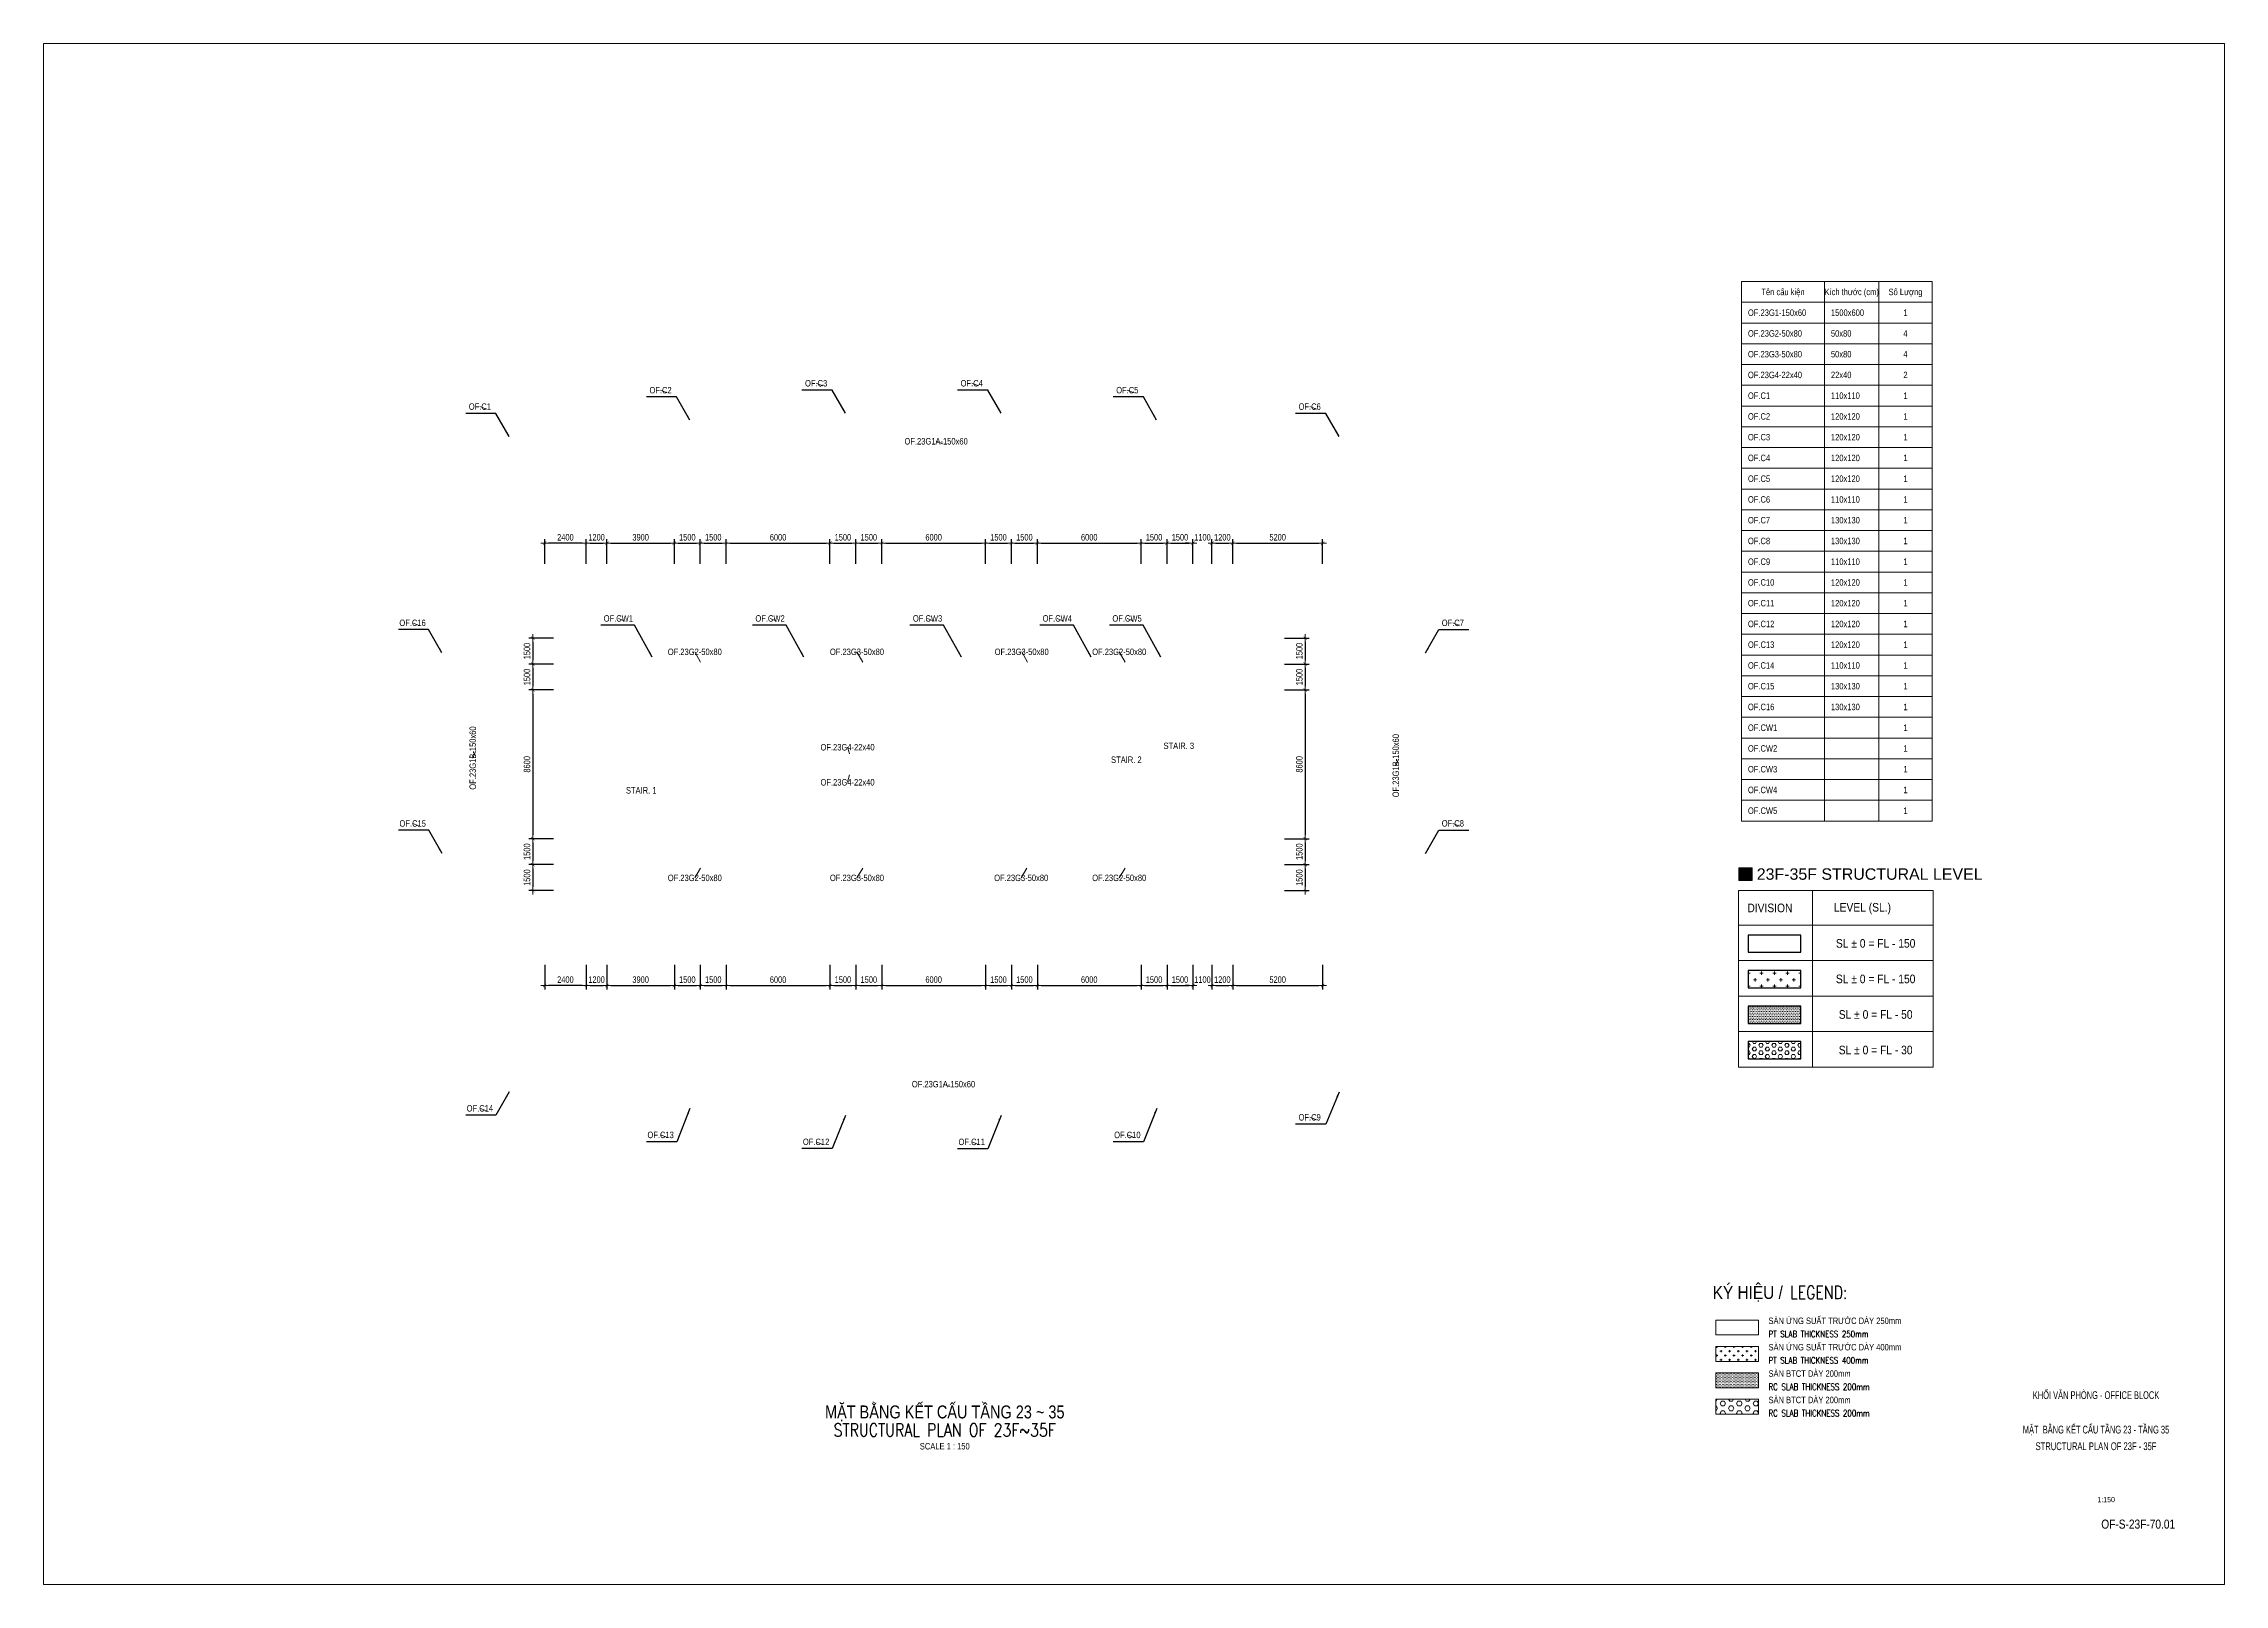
# Paper-space layout 'Layout1' of a CAD drawing. Header units: millimetres. Extents: x 0 to 841, y 0 to 594.
# The model-space entities are those that its viewports show. They can reach past a viewport. Long polylines and large blocks are cut down to what shows.
import ezdxf
from ezdxf.enums import TextEntityAlignment as Align

# ---------------------------------------------------------------- set-up
doc = ezdxf.new("R2010")
doc.units = ezdxf.units.MM
doc.layers.get('0').update_dxf_attribs({"lineweight": 20})
doc.layers.get('Defpoints').update_dxf_attribs({"color": 151, "lineweight": 9})
doc.layers.add('$0$2020-08-14', color=2, linetype='Continuous', plot=False)
doc.layers.add('$0$FOOTING BOTTOM LEVEL$0$@ SL+100 EL-1.3', color=11, linetype='Continuous')
doc.layers.add('$0$FOOTING BOTTOM LEVEL$0$@ SL+300 EL-1.1', color=41, linetype='Continuous')
for name, color, linetype, lineweight in [('$0$NDC_S_HATCH MATERIAL', 8, 'Continuous', 13), ('$1$NDC_S_THIN LINE', 8, 'Continuous', 9), ('$3$NDC_S_VN TEXT', 7, 'Continuous', 20), ('NDC_S_ANNO', 7, 'Continuous', 20), ('NDC_S_CONTINUOUS', 3, 'Continuous', 20), ('NDC_S_DIM', 1, 'Continuous', 15), ('NDC_S_ENG TEXT', 2, 'Continuous', 20), ('NDC_S_ENG TITLE', 3, 'Continuous', 20), ('NDC_S_HATCH MATERIAL', 8, 'Continuous', 13), ('NDC_S_TEXT SYMBOL', 7, 'Continuous', 20), ('NDC_S_VN TEXT', 7, 'Continuous', 20), ('NDC_S_VN TITLE', 6, 'Continuous', 35), ('NDC_Table', 3, 'Continuous', 20)]:
    doc.layers.add(name, color=color, linetype=linetype, lineweight=lineweight)
doc.styles.add('$0$FOOTING BOTTOM LEVEL$0$AREA MENSURATION$0$Style-Arial', font='arial.ttf')
doc.styles.add('$0$NDC_ARIAL', font='arial.ttf', dxfattribs={"width": 0.85})
doc.styles.add('ARIAL', font='arial.ttf', dxfattribs={"width": 0.8})
doc.styles.add('NDC_ANNO', font='', dxfattribs={"width": 0.8})
doc.styles.add('NDC_ARIAL', font='arial.ttf', dxfattribs={"width": 0.85})
doc.styles.add('NDC_DIM', font='', dxfattribs={"width": 0.75})
doc.styles.add('NDC_EN TXT', font='romans.shx', dxfattribs={"width": 0.8})
doc.styles.add('NDC_VIE TXT', font='arial.ttf', dxfattribs={"width": 0.8})
doc.styles.get('NDC_ANNO').set_extended_font_data('Dotum')
doc.styles.get('NDC_DIM').set_extended_font_data('Dotum')
doc.dimstyles.new('NDC_dim_150', dxfattribs={"dimscale": 150, "dimtxt": 2.5, "dimasz": 1.5, "dimexe": 1.5, "dimexo": 2.5, "dimgap": 1, "dimtad": 1, "dimdec": 0, "dimzin": 0, "dimdsep": 46, "dimtxsty": 'NDC_DIM', "dimblk": 'DIMMARK', "dimcen": 0.09, "dimdle": 1.2, "dimclrd": 1, "dimclre": 1, "dimclrt": 3, "dimadec": 0, "dimazin": 0, "dimtfac": 1, "dimtdec": 0, "dimtix": 1, "dimtofl": 0, "dimtmove": 0, "dimatfit": 3, "dimfxl": 8, "dimfxlon": 1, "dimtolj": 1, "dimtzin": 0, "dimarcsym": 0})
doc.dimstyles.new('NDC_dim_iso', dxfattribs={"dimtxt": 2.5, "dimasz": 1, "dimexe": 1.5, "dimexo": 2.5, "dimgap": 1, "dimtad": 1, "dimdec": 0, "dimzin": 0, "dimdsep": 46, "dimtxsty": 'NDC_DIM', "dimblk": 'DIMMARK', "dimcen": 0.09, "dimdle": 1.2, "dimclrd": 1, "dimclre": 1, "dimclrt": 3, "dimadec": 0, "dimazin": 0, "dimtfac": 1, "dimtdec": 0, "dimtix": 1, "dimtofl": 0, "dimtmove": 0, "dimatfit": 3, "dimfxl": 8, "dimfxlon": 1, "dimtolj": 1, "dimtzin": 0, "dimarcsym": 0})

psp = doc.layouts.get("Layout1")

# ---------------------------------------------------------------- texts
at = {"color": 1, "linetype": 'Continuous', "style": 'NDC_ARIAL', "width": 0.85}
psp.add_text('1:150', height=2, dxfattribs=at).set_placement((795.4, 32.69), align=Align.MIDDLE_CENTER)
at = {"color": 1, "linetype": 'Continuous', "char_height": 3, "style": 'NDC_ARIAL'}
for s, insert, width, attachment_point in [('{\\W0.6;KHỐI VĂN PHÒNG - OFFICE BLOCK}', (791.5, 72.93), 79.0015, 5), ('{\\W0.6;MẶT  BẰNG KẾT CẤU TẦNG 23 - TẦNG 35}', (791.5, 61.17), 69.0096, 2), ('{\\W0.7;STRUCTURAL PLAN OF 23F - 35F}', (791.5, 51.72), 65.5189, 8)]:
    psp.add_mtext(s, dxfattribs=dict(at, insert=insert, width=width, attachment_point=attachment_point))
at = {"color": 1, "linetype": 'Continuous', "insert": (822, 23.2), "char_height": 3.5, "attachment_point": 6, "style": 'NDC_ARIAL'}
psp.add_mtext('{\\W0.8;OF-S-23F-70.01}', dxfattribs=at)

msp = doc.modelspace()

# ---------------------------------------------------------------- texts
at = {"style": '$0$FOOTING BOTTOM LEVEL$0$AREA MENSURATION$0$Style-Arial'}
msp.add_text('23F-35F STRUCTURAL LEVEL', height=660, dxfattribs=at).set_placement((106813.6, 51984.8), align=Align.TOP_LEFT)
at = {"layer": 'NDC_S_ANNO', "style": 'ARIAL', "width": 0.8}
for s, p in [('STAIR. 2', (70347.1, 58267.9)), ('STAIR. 3', (73382.9, 59070.6)), ('STAIR. 1', (42283.4, 56498))]:
    msp.add_text(s, height=375, rotation=0.04053, dxfattribs=at).set_placement(p, align=Align.MIDDLE_CENTER)
at = {"layer": 'NDC_S_ENG TEXT', "attachment_point": 1, "line_spacing_factor": 0.7, "style": 'NDC_EN TXT'}
for s, insert, char_height in [('LEGEND:', (108737.2, 27833.5), 750), ('PT SLAB THICKNESS 250mm', (107494.5, 25244.2), 375), ('PT SLAB THICKNESS 400mm', (107494.5, 23718.2), 375), ('RC SLAB THICKNESS 200mm', (107494.5, 22192.2), 375), ('RC SLAB THICKNESS 200mm', (107494.5, 20666.2), 375)]:
    msp.add_mtext_dynamic_manual_height_columns(s, width=11151.525, gutter_width=10, heights=[0], dxfattribs=dict(at, insert=insert, char_height=char_height))
at = {"layer": 'NDC_S_VN TEXT', "style": 'NDC_ARIAL', "width": 0.8}
for s, p in [('Tên cấu kiện', (108329.7, 85319.7)), ('Kích thước (cm)', (112304.7, 85319.7)), ('Số Lượng', (115417.2, 85319.7)), ('1', (115417.2, 84119.7)), ('4', (115417.2, 82919.7)), ('4', (115417.2, 81719.7)), ('2', (115417.2, 80519.7)), ('1', (115417.2, 79319.7)), ('1', (115417.2, 78119.7)), ('1', (115417.2, 76919.7)), ('1', (115417.2, 75719.7)), ('1', (115417.2, 74519.7)), ('1', (115417.2, 73319.7)), ('1', (115417.2, 72119.7)), ('1', (115417.2, 70919.7)), ('1', (115417.2, 69719.7)), ('1', (115417.2, 68519.7)), ('1', (115417.2, 67319.7)), ('1', (115417.2, 66119.7)), ('1', (115417.2, 64919.7)), ('1', (115417.2, 63719.7)), ('1', (115417.2, 62519.7)), ('1', (115417.2, 61319.7)), ('1', (115417.2, 60119.7)), ('1', (115417.2, 58919.7)), ('1', (115417.2, 57719.7)), ('1', (115417.2, 56519.7)), ('1', (115417.2, 55319.7))]:
    msp.add_text(s, height=375, dxfattribs=at).set_placement(p, align=Align.MIDDLE_CENTER)
for s, p in [('OF.23G1-150x60', (106304.7, 84119.7)), ('1500x600', (111104.7, 84119.7)), ('OF.23G2-50x80', (106304.7, 82919.7)), ('50x80', (111104.7, 82919.7)), ('OF.23G3-50x80', (106304.7, 81719.7)), ('50x80', (111104.7, 81719.7)), ('OF.23G4-22x40', (106304.7, 80519.7)), ('OF.C1', (106304.7, 79319.7)), ('22x40', (111104.7, 80519.7)), ('110x110', (111104.7, 79319.7)), ('OF.C2', (106304.7, 78119.7)), ('120x120', (111104.7, 78119.7)), ('OF.C3', (106304.7, 76919.7)), ('120x120', (111104.7, 76919.7)), ('OF.C4', (106304.7, 75719.7)), ('120x120', (111104.7, 75719.7)), ('OF.C5', (106304.7, 74519.7)), ('120x120', (111104.7, 74519.7)), ('OF.C6', (106304.7, 73319.7)), ('110x110', (111104.7, 73319.7)), ('OF.C7', (106304.7, 72119.7)), ('130x130', (111104.7, 72119.7)), ('OF.C8', (106304.7, 70919.7)), ('130x130', (111104.7, 70919.7)), ('OF.C9', (106304.7, 69719.7)), ('110x110', (111104.7, 69719.7)), ('OF.C10', (106304.7, 68519.7)), ('120x120', (111104.7, 68519.7)), ('OF.C11', (106304.7, 67319.7)), ('120x120', (111104.7, 67319.7)), ('OF.C12', (106304.7, 66119.7)), ('120x120', (111104.7, 66119.7)), ('OF.C13', (106304.7, 64919.7)), ('120x120', (111104.7, 64919.7)), ('OF.C14', (106304.7, 63719.7)), ('110x110', (111104.7, 63719.7)), ('OF.C15', (106304.7, 62519.7)), ('130x130', (111104.7, 62519.7)), ('OF.C16', (106304.7, 61319.7)), ('130x130', (111104.7, 61319.7)), ('OF.CW1', (106304.7, 60119.7)), ('OF.CW2', (106304.7, 58919.7)), ('OF.CW3', (106304.7, 57719.7)), ('OF.CW4', (106304.7, 56519.7)), ('OF.CW5', (106304.7, 55319.7))]:
    msp.add_text(s, height=375, dxfattribs=at).set_placement(p, align=Align.MIDDLE_LEFT)
at = {"layer": 'NDC_S_VN TEXT', "style": 'NDC_VIE TXT', "width": 0.85}
msp.add_text('KÝ HIỆU /', height=750, dxfattribs=at).set_placement((104265.2, 27833.5), align=Align.TOP_LEFT)
at = {"layer": 'NDC_S_VN TEXT', "char_height": 375, "attachment_point": 1, "style": 'NDC_VIE TXT'}
for s, insert in [('SÀN ỨNG SUẤT TRƯỚC DÀY 250mm', (107494.5, 26007.6)), ('SÀN ỨNG SUẤT TRƯỚC DÀY 400mm', (107494.5, 24481.6)), ('SÀN BTCT DÀY 200mm', (107494.5, 22955.6)), ('SÀN BTCT DÀY 200mm', (107494.5, 21429.6))]:
    msp.add_mtext_dynamic_manual_height_columns(s, width=8485.707, gutter_width=10, heights=[0], dxfattribs=dict(at, insert=insert))

# ---------------------------------------------------------------- blocks, each defined once
blk = doc.blocks.new('Drawing name_symbol')
at = {"layer": 'NDC_S_ENG TITLE', "style": 'NDC_EN TXT', "width": 0.8}
blk.add_attdef('SECTDET1', text='', height=5, dxfattribs=at).set_placement((0, 1.01), align=Align.CENTER)
at = {"layer": 'NDC_S_TEXT SYMBOL', "lineweight": 25, "style": 'NDC_ANNO', "width": 0.8}
blk.add_attdef('SSCALE', text='', height=2.5, dxfattribs=at).set_placement((0, -4), align=Align.CENTER)
at = {"layer": 'NDC_S_VN TITLE', "style": 'NDC_VIE TXT', "width": 0.8}
blk.add_attdef('SECTDET2', text='', height=5, dxfattribs=at).set_placement((0, 7.97), align=Align.CENTER)
blk = doc.blocks.new('DIMMARK')
at = {"layer": 'NDC_S_DIM', "color": 1}
blk.add_line((-1.5, 0), (1, 0), dxfattribs=at)
at = {"layer": 'NDC_S_DIM', "color": 2, "const_width": 0.1}
blk.add_lwpolyline([(-0.42, -0.42), (0.42, 0.42)], dxfattribs=at)
blk = doc.blocks.new('*D226')
at = {"layer": 'Defpoints', "color": 0, "transparency": 16777216}
for p in [(44200, 70789), (40300, 64200), (44200, 64200)]:
    blk.add_point(p, dxfattribs=at)
at = {"layer": 'NDC_S_DIM', "color": 1, "lineweight": -2, "transparency": 16777216}
for p, q in [((40300, 69589), (40300, 71014)), ((40525, 70789), (43975, 70789)), ((44200, 69589), (44200, 71014))]:
    blk.add_line(p, q, dxfattribs=at)
at = {"layer": 'NDC_S_DIM', "color": 1, "lineweight": -2, "transparency": 16777216, "xscale": 225, "yscale": 225, "zscale": 225, "rotation": 180}
blk.add_blockref('DIMMARK', (40300, 70789), dxfattribs=at)
at = {"layer": 'NDC_S_DIM', "color": 1, "lineweight": -2, "transparency": 16777216, "xscale": 225, "yscale": 225, "zscale": 225}
blk.add_blockref('DIMMARK', (44200, 70789), dxfattribs=at)
at = {"layer": 'NDC_S_DIM', "color": 3, "transparency": 16777216, "insert": (42250, 71127), "char_height": 375, "attachment_point": 5, "style": 'NDC_DIM'}
blk.add_mtext('\\A1;3900', dxfattribs=at)
blk = doc.blocks.new('*D227')
at = {"layer": 'Defpoints', "color": 0, "transparency": 16777216}
for p in [(45700, 70789), (44200, 64200), (45700, 64200)]:
    blk.add_point(p, dxfattribs=at)
at = {"layer": 'NDC_S_DIM', "color": 1, "lineweight": -2, "transparency": 16777216}
for p, q in [((44200, 69589), (44200, 71014)), ((44425, 70789), (45475, 70789)), ((45700, 69589), (45700, 71014))]:
    blk.add_line(p, q, dxfattribs=at)
at = {"layer": 'NDC_S_DIM', "color": 1, "lineweight": -2, "transparency": 16777216, "xscale": 225, "yscale": 225, "zscale": 225, "rotation": 180}
blk.add_blockref('DIMMARK', (44200, 70789), dxfattribs=at)
at = {"layer": 'NDC_S_DIM', "color": 1, "lineweight": -2, "transparency": 16777216, "xscale": 225, "yscale": 225, "zscale": 225}
blk.add_blockref('DIMMARK', (45700, 70789), dxfattribs=at)
at = {"layer": 'NDC_S_DIM', "color": 3, "transparency": 16777216, "insert": (44950, 71127), "char_height": 375, "attachment_point": 5, "style": 'NDC_DIM'}
blk.add_mtext('\\A1;1500', dxfattribs=at)
blk = doc.blocks.new('*D228')
at = {"layer": 'Defpoints', "color": 0, "transparency": 16777216}
for p in [(47200, 70789), (45700, 64200), (47200, 64200)]:
    blk.add_point(p, dxfattribs=at)
at = {"layer": 'NDC_S_DIM', "color": 1, "lineweight": -2, "transparency": 16777216}
for p, q in [((45700, 69589), (45700, 71014)), ((45925, 70789), (46975, 70789)), ((47200, 69589), (47200, 71014))]:
    blk.add_line(p, q, dxfattribs=at)
at = {"layer": 'NDC_S_DIM', "color": 1, "lineweight": -2, "transparency": 16777216, "xscale": 225, "yscale": 225, "zscale": 225, "rotation": 180}
blk.add_blockref('DIMMARK', (45700, 70789), dxfattribs=at)
at = {"layer": 'NDC_S_DIM', "color": 1, "lineweight": -2, "transparency": 16777216, "xscale": 225, "yscale": 225, "zscale": 225}
blk.add_blockref('DIMMARK', (47200, 70789), dxfattribs=at)
at = {"layer": 'NDC_S_DIM', "color": 3, "transparency": 16777216, "insert": (46450, 71127), "char_height": 375, "attachment_point": 5, "style": 'NDC_DIM'}
blk.add_mtext('\\A1;1500', dxfattribs=at)
blk = doc.blocks.new('*D229')
at = {"layer": 'Defpoints', "color": 0, "transparency": 16777216}
for p in [(53200, 70789), (47200, 64200), (53200, 64200)]:
    blk.add_point(p, dxfattribs=at)
at = {"layer": 'NDC_S_DIM', "color": 1, "lineweight": -2, "transparency": 16777216}
for p, q in [((47200, 69589), (47200, 71014)), ((47425, 70789), (52975, 70789)), ((53200, 69589), (53200, 71014))]:
    blk.add_line(p, q, dxfattribs=at)
at = {"layer": 'NDC_S_DIM', "color": 1, "lineweight": -2, "transparency": 16777216, "xscale": 225, "yscale": 225, "zscale": 225, "rotation": 180}
blk.add_blockref('DIMMARK', (47200, 70789), dxfattribs=at)
at = {"layer": 'NDC_S_DIM', "color": 1, "lineweight": -2, "transparency": 16777216, "xscale": 225, "yscale": 225, "zscale": 225}
blk.add_blockref('DIMMARK', (53200, 70789), dxfattribs=at)
at = {"layer": 'NDC_S_DIM', "color": 3, "transparency": 16777216, "insert": (50200, 71127), "char_height": 375, "attachment_point": 5, "style": 'NDC_DIM'}
blk.add_mtext('\\A1;6000', dxfattribs=at)
blk = doc.blocks.new('*D230')
at = {"layer": 'Defpoints', "color": 0, "transparency": 16777216}
for p in [(54700, 70789), (53200, 64200), (54700, 64200)]:
    blk.add_point(p, dxfattribs=at)
at = {"layer": 'NDC_S_DIM', "color": 1, "lineweight": -2, "transparency": 16777216}
for p, q in [((53200, 69589), (53200, 71014)), ((53425, 70789), (54475, 70789)), ((54700, 69589), (54700, 71014))]:
    blk.add_line(p, q, dxfattribs=at)
at = {"layer": 'NDC_S_DIM', "color": 1, "lineweight": -2, "transparency": 16777216, "xscale": 225, "yscale": 225, "zscale": 225, "rotation": 180}
blk.add_blockref('DIMMARK', (53200, 70789), dxfattribs=at)
at = {"layer": 'NDC_S_DIM', "color": 1, "lineweight": -2, "transparency": 16777216, "xscale": 225, "yscale": 225, "zscale": 225}
blk.add_blockref('DIMMARK', (54700, 70789), dxfattribs=at)
at = {"layer": 'NDC_S_DIM', "color": 3, "transparency": 16777216, "insert": (53950, 71127), "char_height": 375, "attachment_point": 5, "style": 'NDC_DIM'}
blk.add_mtext('\\A1;1500', dxfattribs=at)
blk = doc.blocks.new('*D231')
at = {"layer": 'Defpoints', "color": 0, "transparency": 16777216}
for p in [(62200, 70789), (56200, 64200), (62200, 64200)]:
    blk.add_point(p, dxfattribs=at)
at = {"layer": 'NDC_S_DIM', "color": 1, "lineweight": -2, "transparency": 16777216}
for p, q in [((56200, 69589), (56200, 71014)), ((56425, 70789), (61975, 70789)), ((62200, 69589), (62200, 71014))]:
    blk.add_line(p, q, dxfattribs=at)
at = {"layer": 'NDC_S_DIM', "color": 1, "lineweight": -2, "transparency": 16777216, "xscale": 225, "yscale": 225, "zscale": 225, "rotation": 180}
blk.add_blockref('DIMMARK', (56200, 70789), dxfattribs=at)
at = {"layer": 'NDC_S_DIM', "color": 1, "lineweight": -2, "transparency": 16777216, "xscale": 225, "yscale": 225, "zscale": 225}
blk.add_blockref('DIMMARK', (62200, 70789), dxfattribs=at)
at = {"layer": 'NDC_S_DIM', "color": 3, "transparency": 16777216, "insert": (59200, 71127), "char_height": 375, "attachment_point": 5, "style": 'NDC_DIM'}
blk.add_mtext('\\A1;6000', dxfattribs=at)
blk = doc.blocks.new('*D232')
at = {"layer": 'Defpoints', "color": 0, "transparency": 16777216}
for p in [(63700, 70789), (62200, 64200), (63700, 64200)]:
    blk.add_point(p, dxfattribs=at)
at = {"layer": 'NDC_S_DIM', "color": 1, "lineweight": -2, "transparency": 16777216}
for p, q in [((62200, 69589), (62200, 71014)), ((62425, 70789), (63475, 70789)), ((63700, 69589), (63700, 71014))]:
    blk.add_line(p, q, dxfattribs=at)
at = {"layer": 'NDC_S_DIM', "color": 1, "lineweight": -2, "transparency": 16777216, "xscale": 225, "yscale": 225, "zscale": 225, "rotation": 180}
blk.add_blockref('DIMMARK', (62200, 70789), dxfattribs=at)
at = {"layer": 'NDC_S_DIM', "color": 1, "lineweight": -2, "transparency": 16777216, "xscale": 225, "yscale": 225, "zscale": 225}
blk.add_blockref('DIMMARK', (63700, 70789), dxfattribs=at)
at = {"layer": 'NDC_S_DIM', "color": 3, "transparency": 16777216, "insert": (62950, 71127), "char_height": 375, "attachment_point": 5, "style": 'NDC_DIM'}
blk.add_mtext('\\A1;1500', dxfattribs=at)
blk = doc.blocks.new('*D233')
at = {"layer": 'Defpoints', "color": 0, "transparency": 16777216}
for p in [(65200, 70789), (63700, 64200), (65200, 64200)]:
    blk.add_point(p, dxfattribs=at)
at = {"layer": 'NDC_S_DIM', "color": 1, "lineweight": -2, "transparency": 16777216}
for p, q in [((63700, 69589), (63700, 71014)), ((63925, 70789), (64975, 70789)), ((65200, 69589), (65200, 71014))]:
    blk.add_line(p, q, dxfattribs=at)
at = {"layer": 'NDC_S_DIM', "color": 1, "lineweight": -2, "transparency": 16777216, "xscale": 225, "yscale": 225, "zscale": 225, "rotation": 180}
blk.add_blockref('DIMMARK', (63700, 70789), dxfattribs=at)
at = {"layer": 'NDC_S_DIM', "color": 1, "lineweight": -2, "transparency": 16777216, "xscale": 225, "yscale": 225, "zscale": 225}
blk.add_blockref('DIMMARK', (65200, 70789), dxfattribs=at)
at = {"layer": 'NDC_S_DIM', "color": 3, "transparency": 16777216, "insert": (64450, 71127), "char_height": 375, "attachment_point": 5, "style": 'NDC_DIM'}
blk.add_mtext('\\A1;1500', dxfattribs=at)
blk = doc.blocks.new('*D234')
at = {"layer": 'Defpoints', "color": 0, "transparency": 16777216}
for p in [(71200, 70789), (65200, 64200), (71200, 64200)]:
    blk.add_point(p, dxfattribs=at)
at = {"layer": 'NDC_S_DIM', "color": 1, "lineweight": -2, "transparency": 16777216}
for p, q in [((65200, 69589), (65200, 71014)), ((65425, 70789), (70975, 70789)), ((71200, 69589), (71200, 71014))]:
    blk.add_line(p, q, dxfattribs=at)
at = {"layer": 'NDC_S_DIM', "color": 1, "lineweight": -2, "transparency": 16777216, "xscale": 225, "yscale": 225, "zscale": 225, "rotation": 180}
blk.add_blockref('DIMMARK', (65200, 70789), dxfattribs=at)
at = {"layer": 'NDC_S_DIM', "color": 1, "lineweight": -2, "transparency": 16777216, "xscale": 225, "yscale": 225, "zscale": 225}
blk.add_blockref('DIMMARK', (71200, 70789), dxfattribs=at)
at = {"layer": 'NDC_S_DIM', "color": 3, "transparency": 16777216, "insert": (68200, 71127), "char_height": 375, "attachment_point": 5, "style": 'NDC_DIM'}
blk.add_mtext('\\A1;6000', dxfattribs=at)
blk = doc.blocks.new('*D235')
at = {"layer": 'Defpoints', "color": 0, "transparency": 16777216}
for p in [(72700, 70789), (71200, 64200), (72700, 64200)]:
    blk.add_point(p, dxfattribs=at)
at = {"layer": 'NDC_S_DIM', "color": 1, "lineweight": -2, "transparency": 16777216}
for p, q in [((71200, 69589), (71200, 71014)), ((71425, 70789), (72475, 70789)), ((72700, 69589), (72700, 71014))]:
    blk.add_line(p, q, dxfattribs=at)
at = {"layer": 'NDC_S_DIM', "color": 1, "lineweight": -2, "transparency": 16777216, "xscale": 225, "yscale": 225, "zscale": 225, "rotation": 180}
blk.add_blockref('DIMMARK', (71200, 70789), dxfattribs=at)
at = {"layer": 'NDC_S_DIM', "color": 1, "lineweight": -2, "transparency": 16777216, "xscale": 225, "yscale": 225, "zscale": 225}
blk.add_blockref('DIMMARK', (72700, 70789), dxfattribs=at)
at = {"layer": 'NDC_S_DIM', "color": 3, "transparency": 16777216, "insert": (71950, 71127), "char_height": 375, "attachment_point": 5, "style": 'NDC_DIM'}
blk.add_mtext('\\A1;1500', dxfattribs=at)
blk = doc.blocks.new('*D236')
at = {"layer": 'Defpoints', "color": 0, "transparency": 16777216}
for p in [(74200, 70789), (72700, 64200), (74200, 64200)]:
    blk.add_point(p, dxfattribs=at)
at = {"layer": 'NDC_S_DIM', "color": 1, "lineweight": -2, "transparency": 16777216}
for p, q in [((72700, 69589), (72700, 71014)), ((72925, 70789), (73975, 70789)), ((74200, 69589), (74200, 71014))]:
    blk.add_line(p, q, dxfattribs=at)
at = {"layer": 'NDC_S_DIM', "color": 1, "lineweight": -2, "transparency": 16777216, "xscale": 225, "yscale": 225, "zscale": 225, "rotation": 180}
blk.add_blockref('DIMMARK', (72700, 70789), dxfattribs=at)
at = {"layer": 'NDC_S_DIM', "color": 1, "lineweight": -2, "transparency": 16777216, "xscale": 225, "yscale": 225, "zscale": 225}
blk.add_blockref('DIMMARK', (74200, 70789), dxfattribs=at)
at = {"layer": 'NDC_S_DIM', "color": 3, "transparency": 16777216, "insert": (73450, 71127), "char_height": 375, "attachment_point": 5, "style": 'NDC_DIM'}
blk.add_mtext('\\A1;1500', dxfattribs=at)
blk = doc.blocks.new('*D237')
at = {"layer": 'Defpoints', "color": 0, "transparency": 16777216}
for p in [(75300, 70789), (74200, 64200), (75300, 64200)]:
    blk.add_point(p, dxfattribs=at)
at = {"layer": 'NDC_S_DIM', "color": 1, "lineweight": -2, "transparency": 16777216}
for p, q in [((73975, 70789), (73750, 70789)), ((74200, 69589), (74200, 71014)), ((75300, 69589), (75300, 71014)), ((75525, 70789), (75750, 70789))]:
    blk.add_line(p, q, dxfattribs=at)
at = {"layer": 'NDC_S_DIM', "color": 1, "lineweight": -2, "transparency": 16777216, "xscale": 225, "yscale": 225, "zscale": 225}
blk.add_blockref('DIMMARK', (74200, 70789), dxfattribs=at)
at = {"layer": 'NDC_S_DIM', "color": 1, "lineweight": -2, "transparency": 16777216, "xscale": 225, "yscale": 225, "zscale": 225, "rotation": 180}
blk.add_blockref('DIMMARK', (75300, 70789), dxfattribs=at)
at = {"layer": 'NDC_S_DIM', "color": 3, "transparency": 16777216, "insert": (74750, 71127), "char_height": 375, "attachment_point": 5, "style": 'NDC_DIM'}
blk.add_mtext('\\A1;1100', dxfattribs=at)
blk = doc.blocks.new('*D238')
at = {"layer": 'Defpoints', "color": 0, "transparency": 16777216}
for p in [(76365, 65300), (76365, 63800), (80692, 63800)]:
    blk.add_point(p, dxfattribs=at)
at = {"layer": 'NDC_S_DIM', "color": 1, "lineweight": -2, "transparency": 16777216}
for p, q in [((79492, 65300), (80917, 65300)), ((80692, 65075), (80692, 64025)), ((79492, 63800), (80917, 63800))]:
    blk.add_line(p, q, dxfattribs=at)
at = {"layer": 'NDC_S_DIM', "color": 1, "lineweight": -2, "transparency": 16777216, "xscale": 225, "yscale": 225, "zscale": 225}
for p, rotation in [((80692, 65300), 90), ((80692, 63800), 270)]:
    blk.add_blockref('DIMMARK', p, dxfattribs=dict(at, rotation=rotation))
at = {"layer": 'NDC_S_DIM', "color": 3, "transparency": 16777216, "insert": (80354, 64550), "char_height": 375, "attachment_point": 5, "rotation": 90, "style": 'NDC_DIM'}
blk.add_mtext('\\A1;1500', dxfattribs=at)
blk = doc.blocks.new('*D239')
at = {"layer": 'Defpoints', "color": 0, "transparency": 16777216}
for p in [(76365, 63800), (76365, 62300), (80692, 62300)]:
    blk.add_point(p, dxfattribs=at)
at = {"layer": 'NDC_S_DIM', "color": 1, "lineweight": -2, "transparency": 16777216}
for p, q in [((79492, 63800), (80917, 63800)), ((80692, 63575), (80692, 62525)), ((79492, 62300), (80917, 62300))]:
    blk.add_line(p, q, dxfattribs=at)
at = {"layer": 'NDC_S_DIM', "color": 1, "lineweight": -2, "transparency": 16777216, "xscale": 225, "yscale": 225, "zscale": 225}
for p, rotation in [((80692, 63800), 90), ((80692, 62300), 270)]:
    blk.add_blockref('DIMMARK', p, dxfattribs=dict(at, rotation=rotation))
at = {"layer": 'NDC_S_DIM', "color": 3, "transparency": 16777216, "insert": (80354, 63050), "char_height": 375, "attachment_point": 5, "rotation": 90, "style": 'NDC_DIM'}
blk.add_mtext('\\A1;1500', dxfattribs=at)
blk = doc.blocks.new('*D240')
at = {"layer": 'Defpoints', "color": 0, "transparency": 16777216}
for p in [(76365, 62300), (76365, 53700), (80692, 53700)]:
    blk.add_point(p, dxfattribs=at)
at = {"layer": 'NDC_S_DIM', "color": 1, "lineweight": -2, "transparency": 16777216}
for p, q in [((79492, 62300), (80917, 62300)), ((80692, 62075), (80692, 53925)), ((79492, 53700), (80917, 53700))]:
    blk.add_line(p, q, dxfattribs=at)
at = {"layer": 'NDC_S_DIM', "color": 1, "lineweight": -2, "transparency": 16777216, "xscale": 225, "yscale": 225, "zscale": 225}
for p, rotation in [((80692, 62300), 90), ((80692, 53700), 270)]:
    blk.add_blockref('DIMMARK', p, dxfattribs=dict(at, rotation=rotation))
at = {"layer": 'NDC_S_DIM', "color": 3, "transparency": 16777216, "insert": (80354, 58000), "char_height": 375, "attachment_point": 5, "rotation": 90, "style": 'NDC_DIM'}
blk.add_mtext('\\A1;8600', dxfattribs=at)
blk = doc.blocks.new('*D241')
at = {"layer": 'Defpoints', "color": 0, "transparency": 16777216}
for p in [(76365, 53700), (76365, 52200), (80692, 52200)]:
    blk.add_point(p, dxfattribs=at)
at = {"layer": 'NDC_S_DIM', "color": 1, "lineweight": -2, "transparency": 16777216}
for p, q in [((79492, 53700), (80917, 53700)), ((80692, 53475), (80692, 52425)), ((79492, 52200), (80917, 52200))]:
    blk.add_line(p, q, dxfattribs=at)
at = {"layer": 'NDC_S_DIM', "color": 1, "lineweight": -2, "transparency": 16777216, "xscale": 225, "yscale": 225, "zscale": 225}
for p, rotation in [((80692, 53700), 90), ((80692, 52200), 270)]:
    blk.add_blockref('DIMMARK', p, dxfattribs=dict(at, rotation=rotation))
at = {"layer": 'NDC_S_DIM', "color": 3, "transparency": 16777216, "insert": (80354, 52950), "char_height": 375, "attachment_point": 5, "rotation": 90, "style": 'NDC_DIM'}
blk.add_mtext('\\A1;1500', dxfattribs=at)
blk = doc.blocks.new('*D242')
at = {"layer": 'Defpoints', "color": 0, "transparency": 16777216}
for p in [(76365, 52200), (76365, 50700), (80692, 50700)]:
    blk.add_point(p, dxfattribs=at)
at = {"layer": 'NDC_S_DIM', "color": 1, "lineweight": -2, "transparency": 16777216}
for p, q in [((79492, 52200), (80917, 52200)), ((80692, 51975), (80692, 50925)), ((79492, 50700), (80917, 50700))]:
    blk.add_line(p, q, dxfattribs=at)
at = {"layer": 'NDC_S_DIM', "color": 1, "lineweight": -2, "transparency": 16777216, "xscale": 225, "yscale": 225, "zscale": 225}
for p, rotation in [((80692, 52200), 90), ((80692, 50700), 270)]:
    blk.add_blockref('DIMMARK', p, dxfattribs=dict(at, rotation=rotation))
at = {"layer": 'NDC_S_DIM', "color": 3, "transparency": 16777216, "insert": (80354, 51450), "char_height": 375, "attachment_point": 5, "rotation": 90, "style": 'NDC_DIM'}
blk.add_mtext('\\A1;1500', dxfattribs=at)
blk = doc.blocks.new('*D243')
at = {"layer": 'Defpoints', "color": 0, "transparency": 16777216}
for p in [(56200, 70789), (54700, 64200), (56200, 64200)]:
    blk.add_point(p, dxfattribs=at)
at = {"layer": 'NDC_S_DIM', "color": 1, "lineweight": -2, "transparency": 16777216}
for p, q in [((54700, 69589), (54700, 71014)), ((54925, 70789), (55975, 70789)), ((56200, 69589), (56200, 71014))]:
    blk.add_line(p, q, dxfattribs=at)
at = {"layer": 'NDC_S_DIM', "color": 1, "lineweight": -2, "transparency": 16777216, "xscale": 225, "yscale": 225, "zscale": 225, "rotation": 180}
blk.add_blockref('DIMMARK', (54700, 70789), dxfattribs=at)
at = {"layer": 'NDC_S_DIM', "color": 1, "lineweight": -2, "transparency": 16777216, "xscale": 225, "yscale": 225, "zscale": 225}
blk.add_blockref('DIMMARK', (56200, 70789), dxfattribs=at)
at = {"layer": 'NDC_S_DIM', "color": 3, "transparency": 16777216, "insert": (55450, 71127), "char_height": 375, "attachment_point": 5, "style": 'NDC_DIM'}
blk.add_mtext('\\A1;1500', dxfattribs=at)
blk = doc.blocks.new('*D246')
at = {"layer": 'Defpoints', "color": 0, "transparency": 16777216}
for p in [(40300, 51800), (44200, 51800), (44200, 45211)]:
    blk.add_point(p, dxfattribs=at)
at = {"layer": 'NDC_S_DIM', "color": 1, "lineweight": -2, "transparency": 16777216}
for p, q in [((40300, 46411), (40300, 44986)), ((44200, 46411), (44200, 44986)), ((40525, 45211), (43975, 45211))]:
    blk.add_line(p, q, dxfattribs=at)
at = {"layer": 'NDC_S_DIM', "color": 1, "lineweight": -2, "transparency": 16777216, "xscale": 225, "yscale": 225, "zscale": 225, "rotation": 180}
blk.add_blockref('DIMMARK', (40300, 45211), dxfattribs=at)
at = {"layer": 'NDC_S_DIM', "color": 1, "lineweight": -2, "transparency": 16777216, "xscale": 225, "yscale": 225, "zscale": 225}
blk.add_blockref('DIMMARK', (44200, 45211), dxfattribs=at)
at = {"layer": 'NDC_S_DIM', "color": 3, "transparency": 16777216, "insert": (42250, 45548), "char_height": 375, "attachment_point": 5, "style": 'NDC_DIM'}
blk.add_mtext('\\A1;3900', dxfattribs=at)
blk = doc.blocks.new('*D247')
at = {"layer": 'Defpoints', "color": 0, "transparency": 16777216}
for p in [(44200, 51800), (45700, 51800), (45700, 45211)]:
    blk.add_point(p, dxfattribs=at)
at = {"layer": 'NDC_S_DIM', "color": 1, "lineweight": -2, "transparency": 16777216}
for p, q in [((44200, 46411), (44200, 44986)), ((45700, 46411), (45700, 44986)), ((44425, 45211), (45475, 45211))]:
    blk.add_line(p, q, dxfattribs=at)
at = {"layer": 'NDC_S_DIM', "color": 1, "lineweight": -2, "transparency": 16777216, "xscale": 225, "yscale": 225, "zscale": 225, "rotation": 180}
blk.add_blockref('DIMMARK', (44200, 45211), dxfattribs=at)
at = {"layer": 'NDC_S_DIM', "color": 1, "lineweight": -2, "transparency": 16777216, "xscale": 225, "yscale": 225, "zscale": 225}
blk.add_blockref('DIMMARK', (45700, 45211), dxfattribs=at)
at = {"layer": 'NDC_S_DIM', "color": 3, "transparency": 16777216, "insert": (44950, 45548), "char_height": 375, "attachment_point": 5, "style": 'NDC_DIM'}
blk.add_mtext('\\A1;1500', dxfattribs=at)
blk = doc.blocks.new('*D248')
at = {"layer": 'Defpoints', "color": 0, "transparency": 16777216}
for p in [(45700, 51800), (47200, 51800), (47200, 45211)]:
    blk.add_point(p, dxfattribs=at)
at = {"layer": 'NDC_S_DIM', "color": 1, "lineweight": -2, "transparency": 16777216}
for p, q in [((45700, 46411), (45700, 44986)), ((47200, 46411), (47200, 44986)), ((45925, 45211), (46975, 45211))]:
    blk.add_line(p, q, dxfattribs=at)
at = {"layer": 'NDC_S_DIM', "color": 1, "lineweight": -2, "transparency": 16777216, "xscale": 225, "yscale": 225, "zscale": 225, "rotation": 180}
blk.add_blockref('DIMMARK', (45700, 45211), dxfattribs=at)
at = {"layer": 'NDC_S_DIM', "color": 1, "lineweight": -2, "transparency": 16777216, "xscale": 225, "yscale": 225, "zscale": 225}
blk.add_blockref('DIMMARK', (47200, 45211), dxfattribs=at)
at = {"layer": 'NDC_S_DIM', "color": 3, "transparency": 16777216, "insert": (46450, 45548), "char_height": 375, "attachment_point": 5, "style": 'NDC_DIM'}
blk.add_mtext('\\A1;1500', dxfattribs=at)
blk = doc.blocks.new('*D249')
at = {"layer": 'Defpoints', "color": 0, "transparency": 16777216}
for p in [(47200, 51800), (53200, 51800), (53200, 45211)]:
    blk.add_point(p, dxfattribs=at)
at = {"layer": 'NDC_S_DIM', "color": 1, "lineweight": -2, "transparency": 16777216}
for p, q in [((47200, 46411), (47200, 44986)), ((53200, 46411), (53200, 44986)), ((47425, 45211), (52975, 45211))]:
    blk.add_line(p, q, dxfattribs=at)
at = {"layer": 'NDC_S_DIM', "color": 1, "lineweight": -2, "transparency": 16777216, "xscale": 225, "yscale": 225, "zscale": 225, "rotation": 180}
blk.add_blockref('DIMMARK', (47200, 45211), dxfattribs=at)
at = {"layer": 'NDC_S_DIM', "color": 1, "lineweight": -2, "transparency": 16777216, "xscale": 225, "yscale": 225, "zscale": 225}
blk.add_blockref('DIMMARK', (53200, 45211), dxfattribs=at)
at = {"layer": 'NDC_S_DIM', "color": 3, "transparency": 16777216, "insert": (50200, 45548), "char_height": 375, "attachment_point": 5, "style": 'NDC_DIM'}
blk.add_mtext('\\A1;6000', dxfattribs=at)
blk = doc.blocks.new('*D250')
at = {"layer": 'Defpoints', "color": 0, "transparency": 16777216}
for p in [(53200, 51800), (54700, 51800), (54700, 45211)]:
    blk.add_point(p, dxfattribs=at)
at = {"layer": 'NDC_S_DIM', "color": 1, "lineweight": -2, "transparency": 16777216}
for p, q in [((53200, 46411), (53200, 44986)), ((54700, 46411), (54700, 44986)), ((53425, 45211), (54475, 45211))]:
    blk.add_line(p, q, dxfattribs=at)
at = {"layer": 'NDC_S_DIM', "color": 1, "lineweight": -2, "transparency": 16777216, "xscale": 225, "yscale": 225, "zscale": 225, "rotation": 180}
blk.add_blockref('DIMMARK', (53200, 45211), dxfattribs=at)
at = {"layer": 'NDC_S_DIM', "color": 1, "lineweight": -2, "transparency": 16777216, "xscale": 225, "yscale": 225, "zscale": 225}
blk.add_blockref('DIMMARK', (54700, 45211), dxfattribs=at)
at = {"layer": 'NDC_S_DIM', "color": 3, "transparency": 16777216, "insert": (53950, 45548), "char_height": 375, "attachment_point": 5, "style": 'NDC_DIM'}
blk.add_mtext('\\A1;1500', dxfattribs=at)
blk = doc.blocks.new('*D251')
at = {"layer": 'Defpoints', "color": 0, "transparency": 16777216}
for p in [(56200, 51800), (62200, 51800), (62200, 45211)]:
    blk.add_point(p, dxfattribs=at)
at = {"layer": 'NDC_S_DIM', "color": 1, "lineweight": -2, "transparency": 16777216}
for p, q in [((56200, 46411), (56200, 44986)), ((62200, 46411), (62200, 44986)), ((56425, 45211), (61975, 45211))]:
    blk.add_line(p, q, dxfattribs=at)
at = {"layer": 'NDC_S_DIM', "color": 1, "lineweight": -2, "transparency": 16777216, "xscale": 225, "yscale": 225, "zscale": 225, "rotation": 180}
blk.add_blockref('DIMMARK', (56200, 45211), dxfattribs=at)
at = {"layer": 'NDC_S_DIM', "color": 1, "lineweight": -2, "transparency": 16777216, "xscale": 225, "yscale": 225, "zscale": 225}
blk.add_blockref('DIMMARK', (62200, 45211), dxfattribs=at)
at = {"layer": 'NDC_S_DIM', "color": 3, "transparency": 16777216, "insert": (59200, 45548), "char_height": 375, "attachment_point": 5, "style": 'NDC_DIM'}
blk.add_mtext('\\A1;6000', dxfattribs=at)
blk = doc.blocks.new('*D252')
at = {"layer": 'Defpoints', "color": 0, "transparency": 16777216}
for p in [(62200, 51800), (63700, 51800), (63700, 45211)]:
    blk.add_point(p, dxfattribs=at)
at = {"layer": 'NDC_S_DIM', "color": 1, "lineweight": -2, "transparency": 16777216}
for p, q in [((62200, 46411), (62200, 44986)), ((63700, 46411), (63700, 44986)), ((62425, 45211), (63475, 45211))]:
    blk.add_line(p, q, dxfattribs=at)
at = {"layer": 'NDC_S_DIM', "color": 1, "lineweight": -2, "transparency": 16777216, "xscale": 225, "yscale": 225, "zscale": 225, "rotation": 180}
blk.add_blockref('DIMMARK', (62200, 45211), dxfattribs=at)
at = {"layer": 'NDC_S_DIM', "color": 1, "lineweight": -2, "transparency": 16777216, "xscale": 225, "yscale": 225, "zscale": 225}
blk.add_blockref('DIMMARK', (63700, 45211), dxfattribs=at)
at = {"layer": 'NDC_S_DIM', "color": 3, "transparency": 16777216, "insert": (62950, 45548), "char_height": 375, "attachment_point": 5, "style": 'NDC_DIM'}
blk.add_mtext('\\A1;1500', dxfattribs=at)
blk = doc.blocks.new('*D253')
at = {"layer": 'Defpoints', "color": 0, "transparency": 16777216}
for p in [(63700, 51800), (65200, 51800), (65200, 45211)]:
    blk.add_point(p, dxfattribs=at)
at = {"layer": 'NDC_S_DIM', "color": 1, "lineweight": -2, "transparency": 16777216}
for p, q in [((63700, 46411), (63700, 44986)), ((65200, 46411), (65200, 44986)), ((63925, 45211), (64975, 45211))]:
    blk.add_line(p, q, dxfattribs=at)
at = {"layer": 'NDC_S_DIM', "color": 1, "lineweight": -2, "transparency": 16777216, "xscale": 225, "yscale": 225, "zscale": 225, "rotation": 180}
blk.add_blockref('DIMMARK', (63700, 45211), dxfattribs=at)
at = {"layer": 'NDC_S_DIM', "color": 1, "lineweight": -2, "transparency": 16777216, "xscale": 225, "yscale": 225, "zscale": 225}
blk.add_blockref('DIMMARK', (65200, 45211), dxfattribs=at)
at = {"layer": 'NDC_S_DIM', "color": 3, "transparency": 16777216, "insert": (64450, 45548), "char_height": 375, "attachment_point": 5, "style": 'NDC_DIM'}
blk.add_mtext('\\A1;1500', dxfattribs=at)
blk = doc.blocks.new('*D254')
at = {"layer": 'Defpoints', "color": 0, "transparency": 16777216}
for p in [(65200, 51800), (71200, 51800), (71200, 45211)]:
    blk.add_point(p, dxfattribs=at)
at = {"layer": 'NDC_S_DIM', "color": 1, "lineweight": -2, "transparency": 16777216}
for p, q in [((65200, 46411), (65200, 44986)), ((71200, 46411), (71200, 44986)), ((65425, 45211), (70975, 45211))]:
    blk.add_line(p, q, dxfattribs=at)
at = {"layer": 'NDC_S_DIM', "color": 1, "lineweight": -2, "transparency": 16777216, "xscale": 225, "yscale": 225, "zscale": 225, "rotation": 180}
blk.add_blockref('DIMMARK', (65200, 45211), dxfattribs=at)
at = {"layer": 'NDC_S_DIM', "color": 1, "lineweight": -2, "transparency": 16777216, "xscale": 225, "yscale": 225, "zscale": 225}
blk.add_blockref('DIMMARK', (71200, 45211), dxfattribs=at)
at = {"layer": 'NDC_S_DIM', "color": 3, "transparency": 16777216, "insert": (68200, 45548), "char_height": 375, "attachment_point": 5, "style": 'NDC_DIM'}
blk.add_mtext('\\A1;6000', dxfattribs=at)
blk = doc.blocks.new('*D255')
at = {"layer": 'Defpoints', "color": 0, "transparency": 16777216}
for p in [(71200, 51800), (72700, 51800), (72700, 45211)]:
    blk.add_point(p, dxfattribs=at)
at = {"layer": 'NDC_S_DIM', "color": 1, "lineweight": -2, "transparency": 16777216}
for p, q in [((71200, 46411), (71200, 44986)), ((72700, 46411), (72700, 44986)), ((71425, 45211), (72475, 45211))]:
    blk.add_line(p, q, dxfattribs=at)
at = {"layer": 'NDC_S_DIM', "color": 1, "lineweight": -2, "transparency": 16777216, "xscale": 225, "yscale": 225, "zscale": 225, "rotation": 180}
blk.add_blockref('DIMMARK', (71200, 45211), dxfattribs=at)
at = {"layer": 'NDC_S_DIM', "color": 1, "lineweight": -2, "transparency": 16777216, "xscale": 225, "yscale": 225, "zscale": 225}
blk.add_blockref('DIMMARK', (72700, 45211), dxfattribs=at)
at = {"layer": 'NDC_S_DIM', "color": 3, "transparency": 16777216, "insert": (71950, 45548), "char_height": 375, "attachment_point": 5, "style": 'NDC_DIM'}
blk.add_mtext('\\A1;1500', dxfattribs=at)
blk = doc.blocks.new('*D256')
at = {"layer": 'Defpoints', "color": 0, "transparency": 16777216}
for p in [(72700, 51800), (74200, 51800), (74200, 45211)]:
    blk.add_point(p, dxfattribs=at)
at = {"layer": 'NDC_S_DIM', "color": 1, "lineweight": -2, "transparency": 16777216}
for p, q in [((72700, 46411), (72700, 44986)), ((74200, 46411), (74200, 44986)), ((72925, 45211), (73975, 45211))]:
    blk.add_line(p, q, dxfattribs=at)
at = {"layer": 'NDC_S_DIM', "color": 1, "lineweight": -2, "transparency": 16777216, "xscale": 225, "yscale": 225, "zscale": 225, "rotation": 180}
blk.add_blockref('DIMMARK', (72700, 45211), dxfattribs=at)
at = {"layer": 'NDC_S_DIM', "color": 1, "lineweight": -2, "transparency": 16777216, "xscale": 225, "yscale": 225, "zscale": 225}
blk.add_blockref('DIMMARK', (74200, 45211), dxfattribs=at)
at = {"layer": 'NDC_S_DIM', "color": 3, "transparency": 16777216, "insert": (73450, 45548), "char_height": 375, "attachment_point": 5, "style": 'NDC_DIM'}
blk.add_mtext('\\A1;1500', dxfattribs=at)
blk = doc.blocks.new('*D257')
at = {"layer": 'Defpoints', "color": 0, "transparency": 16777216}
for p in [(74200, 51800), (75300, 51800), (75300, 45211)]:
    blk.add_point(p, dxfattribs=at)
at = {"layer": 'NDC_S_DIM', "color": 1, "lineweight": -2, "transparency": 16777216}
for p, q in [((74200, 46411), (74200, 44986)), ((75300, 46411), (75300, 44986)), ((73975, 45211), (73750, 45211)), ((75525, 45211), (75750, 45211))]:
    blk.add_line(p, q, dxfattribs=at)
at = {"layer": 'NDC_S_DIM', "color": 1, "lineweight": -2, "transparency": 16777216, "xscale": 225, "yscale": 225, "zscale": 225}
blk.add_blockref('DIMMARK', (74200, 45211), dxfattribs=at)
at = {"layer": 'NDC_S_DIM', "color": 1, "lineweight": -2, "transparency": 16777216, "xscale": 225, "yscale": 225, "zscale": 225, "rotation": 180}
blk.add_blockref('DIMMARK', (75300, 45211), dxfattribs=at)
at = {"layer": 'NDC_S_DIM', "color": 3, "transparency": 16777216, "insert": (74750, 45548), "char_height": 375, "attachment_point": 5, "style": 'NDC_DIM'}
blk.add_mtext('\\A1;1100', dxfattribs=at)
blk = doc.blocks.new('*D258')
at = {"layer": 'Defpoints', "color": 0, "transparency": 16777216}
for p in [(54700, 51800), (56200, 51800), (56200, 45211)]:
    blk.add_point(p, dxfattribs=at)
at = {"layer": 'NDC_S_DIM', "color": 1, "lineweight": -2, "transparency": 16777216}
for p, q in [((54700, 46411), (54700, 44986)), ((56200, 46411), (56200, 44986)), ((54925, 45211), (55975, 45211))]:
    blk.add_line(p, q, dxfattribs=at)
at = {"layer": 'NDC_S_DIM', "color": 1, "lineweight": -2, "transparency": 16777216, "xscale": 225, "yscale": 225, "zscale": 225, "rotation": 180}
blk.add_blockref('DIMMARK', (54700, 45211), dxfattribs=at)
at = {"layer": 'NDC_S_DIM', "color": 1, "lineweight": -2, "transparency": 16777216, "xscale": 225, "yscale": 225, "zscale": 225}
blk.add_blockref('DIMMARK', (56200, 45211), dxfattribs=at)
at = {"layer": 'NDC_S_DIM', "color": 3, "transparency": 16777216, "insert": (55450, 45548), "char_height": 375, "attachment_point": 5, "style": 'NDC_DIM'}
blk.add_mtext('\\A1;1500', dxfattribs=at)
blk = doc.blocks.new('*D259')
at = {"layer": 'Defpoints', "color": 0, "transparency": 16777216}
for p in [(39343, 65300), (36016, 63800), (39343, 63800)]:
    blk.add_point(p, dxfattribs=at)
at = {"layer": 'NDC_S_DIM', "color": 1, "lineweight": -2, "transparency": 16777216}
for p, q in [((37216, 65300), (35791, 65300)), ((36016, 65075), (36016, 64025)), ((37216, 63800), (35791, 63800))]:
    blk.add_line(p, q, dxfattribs=at)
at = {"layer": 'NDC_S_DIM', "color": 1, "lineweight": -2, "transparency": 16777216, "xscale": 225, "yscale": 225, "zscale": 225}
for p, rotation in [((36016, 65300), 90), ((36016, 63800), 270)]:
    blk.add_blockref('DIMMARK', p, dxfattribs=dict(at, rotation=rotation))
at = {"layer": 'NDC_S_DIM', "color": 3, "transparency": 16777216, "insert": (35679, 64550), "char_height": 375, "attachment_point": 5, "rotation": 90, "style": 'NDC_DIM'}
blk.add_mtext('\\A1;1500', dxfattribs=at)
blk = doc.blocks.new('*D260')
at = {"layer": 'Defpoints', "color": 0, "transparency": 16777216}
for p in [(39343, 63800), (36016, 62300), (39190, 62300)]:
    blk.add_point(p, dxfattribs=at)
at = {"layer": 'NDC_S_DIM', "color": 1, "lineweight": -2, "transparency": 16777216}
for p, q in [((37216, 63800), (35791, 63800)), ((36016, 63575), (36016, 62525)), ((37216, 62300), (35791, 62300))]:
    blk.add_line(p, q, dxfattribs=at)
at = {"layer": 'NDC_S_DIM', "color": 1, "lineweight": -2, "transparency": 16777216, "xscale": 225, "yscale": 225, "zscale": 225}
for p, rotation in [((36016, 63800), 90), ((36016, 62300), 270)]:
    blk.add_blockref('DIMMARK', p, dxfattribs=dict(at, rotation=rotation))
at = {"layer": 'NDC_S_DIM', "color": 3, "transparency": 16777216, "insert": (35679, 63050), "char_height": 375, "attachment_point": 5, "rotation": 90, "style": 'NDC_DIM'}
blk.add_mtext('\\A1;1500', dxfattribs=at)
blk = doc.blocks.new('*D261')
at = {"layer": 'Defpoints', "color": 0, "transparency": 16777216}
for p in [(39190, 62300), (36016, 53700), (39190, 53700)]:
    blk.add_point(p, dxfattribs=at)
at = {"layer": 'NDC_S_DIM', "color": 1, "lineweight": -2, "transparency": 16777216}
for p, q in [((37216, 62300), (35791, 62300)), ((36016, 62075), (36016, 53925)), ((37216, 53700), (35791, 53700))]:
    blk.add_line(p, q, dxfattribs=at)
at = {"layer": 'NDC_S_DIM', "color": 1, "lineweight": -2, "transparency": 16777216, "xscale": 225, "yscale": 225, "zscale": 225}
for p, rotation in [((36016, 62300), 90), ((36016, 53700), 270)]:
    blk.add_blockref('DIMMARK', p, dxfattribs=dict(at, rotation=rotation))
at = {"layer": 'NDC_S_DIM', "color": 3, "transparency": 16777216, "insert": (35679, 58000), "char_height": 375, "attachment_point": 5, "rotation": 90, "style": 'NDC_DIM'}
blk.add_mtext('\\A1;8600', dxfattribs=at)
blk = doc.blocks.new('*D262')
at = {"layer": 'Defpoints', "color": 0, "transparency": 16777216}
for p in [(39190, 53700), (36016, 52200), (39190, 52200)]:
    blk.add_point(p, dxfattribs=at)
at = {"layer": 'NDC_S_DIM', "color": 1, "lineweight": -2, "transparency": 16777216}
for p, q in [((37216, 53700), (35791, 53700)), ((36016, 53475), (36016, 52425)), ((37216, 52200), (35791, 52200))]:
    blk.add_line(p, q, dxfattribs=at)
at = {"layer": 'NDC_S_DIM', "color": 1, "lineweight": -2, "transparency": 16777216, "xscale": 225, "yscale": 225, "zscale": 225}
for p, rotation in [((36016, 53700), 90), ((36016, 52200), 270)]:
    blk.add_blockref('DIMMARK', p, dxfattribs=dict(at, rotation=rotation))
at = {"layer": 'NDC_S_DIM', "color": 3, "transparency": 16777216, "insert": (35679, 52950), "char_height": 375, "attachment_point": 5, "rotation": 90, "style": 'NDC_DIM'}
blk.add_mtext('\\A1;1500', dxfattribs=at)
blk = doc.blocks.new('*D263')
at = {"layer": 'Defpoints', "color": 0, "transparency": 16777216}
for p in [(39190, 52200), (36016, 50700), (39190, 50700)]:
    blk.add_point(p, dxfattribs=at)
at = {"layer": 'NDC_S_DIM', "color": 1, "lineweight": -2, "transparency": 16777216}
for p, q in [((37216, 52200), (35791, 52200)), ((36016, 51975), (36016, 50925)), ((37216, 50700), (35791, 50700))]:
    blk.add_line(p, q, dxfattribs=at)
at = {"layer": 'NDC_S_DIM', "color": 1, "lineweight": -2, "transparency": 16777216, "xscale": 225, "yscale": 225, "zscale": 225}
for p, rotation in [((36016, 52200), 90), ((36016, 50700), 270)]:
    blk.add_blockref('DIMMARK', p, dxfattribs=dict(at, rotation=rotation))
at = {"layer": 'NDC_S_DIM', "color": 3, "transparency": 16777216, "insert": (35679, 51450), "char_height": 375, "attachment_point": 5, "rotation": 90, "style": 'NDC_DIM'}
blk.add_mtext('\\A1;1500', dxfattribs=at)
blk = doc.blocks.new('*D264')
at = {"layer": 'Defpoints', "color": 0, "transparency": 16777216}
for p in [(81700, 70789), (81700, 65300), (76500, 62300)]:
    blk.add_point(p, dxfattribs=at)
at = {"layer": 'NDC_S_DIM', "color": 1, "lineweight": -2, "transparency": 16777216}
for p, q in [((76500, 69589), (76500, 71014)), ((76725, 70789), (81475, 70789)), ((81700, 69589), (81700, 71014))]:
    blk.add_line(p, q, dxfattribs=at)
at = {"layer": 'NDC_S_DIM', "color": 1, "lineweight": -2, "transparency": 16777216, "xscale": 225, "yscale": 225, "zscale": 225, "rotation": 180}
blk.add_blockref('DIMMARK', (76500, 70789), dxfattribs=at)
at = {"layer": 'NDC_S_DIM', "color": 1, "lineweight": -2, "transparency": 16777216, "xscale": 225, "yscale": 225, "zscale": 225}
blk.add_blockref('DIMMARK', (81700, 70789), dxfattribs=at)
at = {"layer": 'NDC_S_DIM', "color": 3, "transparency": 16777216, "insert": (79100, 71127), "char_height": 375, "attachment_point": 5, "style": 'NDC_DIM'}
blk.add_mtext('\\A1;5200', dxfattribs=at)
blk = doc.blocks.new('*D265')
at = {"layer": 'Defpoints', "color": 0, "transparency": 16777216}
for p in [(76500, 53700), (81700, 53700), (81700, 45211)]:
    blk.add_point(p, dxfattribs=at)
at = {"layer": 'NDC_S_DIM', "color": 1, "lineweight": -2, "transparency": 16777216}
for p, q in [((76500, 46411), (76500, 44986)), ((81700, 46411), (81700, 44986)), ((76725, 45211), (81475, 45211))]:
    blk.add_line(p, q, dxfattribs=at)
at = {"layer": 'NDC_S_DIM', "color": 1, "lineweight": -2, "transparency": 16777216, "xscale": 225, "yscale": 225, "zscale": 225, "rotation": 180}
blk.add_blockref('DIMMARK', (76500, 45211), dxfattribs=at)
at = {"layer": 'NDC_S_DIM', "color": 1, "lineweight": -2, "transparency": 16777216, "xscale": 225, "yscale": 225, "zscale": 225}
blk.add_blockref('DIMMARK', (81700, 45211), dxfattribs=at)
at = {"layer": 'NDC_S_DIM', "color": 3, "transparency": 16777216, "insert": (79100, 45548), "char_height": 375, "attachment_point": 5, "style": 'NDC_DIM'}
blk.add_mtext('\\A1;5200', dxfattribs=at)
blk = doc.blocks.new('*D266')
at = {"layer": 'Defpoints', "color": 0, "transparency": 16777216}
for p in [(36700, 53700), (39100, 53700), (36700, 45211)]:
    blk.add_point(p, dxfattribs=at)
at = {"layer": 'NDC_S_DIM', "color": 1, "lineweight": -2, "transparency": 16777216}
for p, q in [((36700, 46411), (36700, 44986)), ((39100, 46411), (39100, 44986)), ((38875, 45211), (36925, 45211))]:
    blk.add_line(p, q, dxfattribs=at)
at = {"layer": 'NDC_S_DIM', "color": 1, "lineweight": -2, "transparency": 16777216, "xscale": 225, "yscale": 225, "zscale": 225, "rotation": 180}
blk.add_blockref('DIMMARK', (36700, 45211), dxfattribs=at)
at = {"layer": 'NDC_S_DIM', "color": 1, "lineweight": -2, "transparency": 16777216, "xscale": 225, "yscale": 225, "zscale": 225}
blk.add_blockref('DIMMARK', (39100, 45211), dxfattribs=at)
at = {"layer": 'NDC_S_DIM', "color": 3, "transparency": 16777216, "insert": (37900, 45548), "char_height": 375, "attachment_point": 5, "style": 'NDC_DIM'}
blk.add_mtext('\\A1;2400', dxfattribs=at)
blk = doc.blocks.new('*D267')
at = {"layer": 'Defpoints', "color": 0, "transparency": 16777216}
for p in [(36700, 70789), (36700, 63800), (39100, 62300)]:
    blk.add_point(p, dxfattribs=at)
at = {"layer": 'NDC_S_DIM', "color": 1, "lineweight": -2, "transparency": 16777216}
for p, q in [((36700, 69589), (36700, 71014)), ((38875, 70789), (36925, 70789)), ((39100, 69589), (39100, 71014))]:
    blk.add_line(p, q, dxfattribs=at)
at = {"layer": 'NDC_S_DIM', "color": 1, "lineweight": -2, "transparency": 16777216, "xscale": 225, "yscale": 225, "zscale": 225, "rotation": 180}
blk.add_blockref('DIMMARK', (36700, 70789), dxfattribs=at)
at = {"layer": 'NDC_S_DIM', "color": 1, "lineweight": -2, "transparency": 16777216, "xscale": 225, "yscale": 225, "zscale": 225}
blk.add_blockref('DIMMARK', (39100, 70789), dxfattribs=at)
at = {"layer": 'NDC_S_DIM', "color": 3, "transparency": 16777216, "insert": (37900, 71127), "char_height": 375, "attachment_point": 5, "style": 'NDC_DIM'}
blk.add_mtext('\\A1;2400', dxfattribs=at)
blk = doc.blocks.new('*D278')
at = {"layer": 'Defpoints', "color": 0, "transparency": 16777216}
for p in [(40300, 70789), (40300, 64200), (39100, 62300)]:
    blk.add_point(p, dxfattribs=at)
at = {"layer": 'NDC_S_DIM', "color": 1, "lineweight": -2, "transparency": 16777216}
for p, q in [((39100, 69589), (39100, 71014)), ((39325, 70789), (40075, 70789)), ((40300, 69589), (40300, 71014))]:
    blk.add_line(p, q, dxfattribs=at)
at = {"layer": 'NDC_S_DIM', "color": 1, "lineweight": -2, "transparency": 16777216, "xscale": 225, "yscale": 225, "zscale": 225, "rotation": 180}
blk.add_blockref('DIMMARK', (39100, 70789), dxfattribs=at)
at = {"layer": 'NDC_S_DIM', "color": 1, "lineweight": -2, "transparency": 16777216, "xscale": 225, "yscale": 225, "zscale": 225}
blk.add_blockref('DIMMARK', (40300, 70789), dxfattribs=at)
at = {"layer": 'NDC_S_DIM', "color": 3, "transparency": 16777216, "insert": (39700, 71127), "char_height": 375, "attachment_point": 5, "style": 'NDC_DIM'}
blk.add_mtext('\\A1;1200', dxfattribs=at)
blk = doc.blocks.new('*D279')
at = {"layer": 'Defpoints', "color": 0, "transparency": 16777216}
for p in [(39100, 53700), (40300, 51800), (40300, 45211)]:
    blk.add_point(p, dxfattribs=at)
at = {"layer": 'NDC_S_DIM', "color": 1, "lineweight": -2, "transparency": 16777216}
for p, q in [((39100, 46411), (39100, 44986)), ((40300, 46411), (40300, 44986)), ((39325, 45211), (40075, 45211))]:
    blk.add_line(p, q, dxfattribs=at)
at = {"layer": 'NDC_S_DIM', "color": 1, "lineweight": -2, "transparency": 16777216, "xscale": 225, "yscale": 225, "zscale": 225, "rotation": 180}
blk.add_blockref('DIMMARK', (39100, 45211), dxfattribs=at)
at = {"layer": 'NDC_S_DIM', "color": 1, "lineweight": -2, "transparency": 16777216, "xscale": 225, "yscale": 225, "zscale": 225}
blk.add_blockref('DIMMARK', (40300, 45211), dxfattribs=at)
at = {"layer": 'NDC_S_DIM', "color": 3, "transparency": 16777216, "insert": (39700, 45548), "char_height": 375, "attachment_point": 5, "style": 'NDC_DIM'}
blk.add_mtext('\\A1;1200', dxfattribs=at)
blk = doc.blocks.new('*D280')
at = {"layer": 'Defpoints', "color": 0, "transparency": 16777216}
for p in [(76500, 53700), (75300, 51800), (76500, 45211)]:
    blk.add_point(p, dxfattribs=at)
at = {"layer": 'NDC_S_DIM', "color": 1, "lineweight": -2, "transparency": 16777216}
for p, q in [((75300, 46411), (75300, 44986)), ((76500, 46411), (76500, 44986)), ((75525, 45211), (76275, 45211))]:
    blk.add_line(p, q, dxfattribs=at)
at = {"layer": 'NDC_S_DIM', "color": 1, "lineweight": -2, "transparency": 16777216, "xscale": 225, "yscale": 225, "zscale": 225, "rotation": 180}
blk.add_blockref('DIMMARK', (75300, 45211), dxfattribs=at)
at = {"layer": 'NDC_S_DIM', "color": 1, "lineweight": -2, "transparency": 16777216, "xscale": 225, "yscale": 225, "zscale": 225}
blk.add_blockref('DIMMARK', (76500, 45211), dxfattribs=at)
at = {"layer": 'NDC_S_DIM', "color": 3, "transparency": 16777216, "insert": (75900, 45548), "char_height": 375, "attachment_point": 5, "style": 'NDC_DIM'}
blk.add_mtext('\\A1;1200', dxfattribs=at)
blk = doc.blocks.new('*D281')
at = {"layer": 'Defpoints', "color": 0, "transparency": 16777216}
for p in [(76500, 70789), (75300, 64200), (76500, 62300)]:
    blk.add_point(p, dxfattribs=at)
at = {"layer": 'NDC_S_DIM', "color": 1, "lineweight": -2, "transparency": 16777216}
for p, q in [((75300, 69589), (75300, 71014)), ((75525, 70789), (76275, 70789)), ((76500, 69589), (76500, 71014))]:
    blk.add_line(p, q, dxfattribs=at)
at = {"layer": 'NDC_S_DIM', "color": 1, "lineweight": -2, "transparency": 16777216, "xscale": 225, "yscale": 225, "zscale": 225, "rotation": 180}
blk.add_blockref('DIMMARK', (75300, 70789), dxfattribs=at)
at = {"layer": 'NDC_S_DIM', "color": 1, "lineweight": -2, "transparency": 16777216, "xscale": 225, "yscale": 225, "zscale": 225}
blk.add_blockref('DIMMARK', (76500, 70789), dxfattribs=at)
at = {"layer": 'NDC_S_DIM', "color": 3, "transparency": 16777216, "insert": (75900, 71127), "char_height": 375, "attachment_point": 5, "style": 'NDC_DIM'}
blk.add_mtext('\\A1;1200', dxfattribs=at)
blk = doc.blocks.new('*U224')
at = {"layer": 'NDC_S_ANNO', "ltscale": 0.8, "style": 'ARIAL', "width": 0.8, "flags": 1}
blk.add_attdef('CHU_THICH', text='', height=2.5, dxfattribs=at).set_placement((0, 0), align=Align.MIDDLE_CENTER)
at = {"layer": 'NDC_S_ANNO', "ltscale": 0.8, "style": 'ARIAL', "width": 0.8}
blk.add_attdef('TEN', text='', height=2.5, dxfattribs=at).set_placement((-2.58, 1.03), align=Align.MIDDLE_CENTER)
at = {"layer": 'Defpoints'}
blk.add_leader([(0, 0), (-2.58, 1.03)], dimstyle='NDC_dim_iso', override={"dimgap": 0.625, "dimtad": 0}, dxfattribs=at)
blk = doc.blocks.new('*U225')
at = {"layer": 'NDC_S_ANNO', "ltscale": 0.8, "style": 'ARIAL', "width": 0.8, "flags": 1}
blk.add_attdef('CHU_THICH', text='', height=2.5, dxfattribs=at).set_placement((0, 0), align=Align.MIDDLE_CENTER)
at = {"layer": 'NDC_S_ANNO', "ltscale": 0.8, "style": 'ARIAL', "width": 0.8}
blk.add_attdef('TEN', text='', height=2.5, dxfattribs=at).set_placement((-2.58, 1.03), align=Align.MIDDLE_CENTER)
at = {"layer": 'Defpoints'}
blk.add_leader([(0, 0), (-2.58, 1.03)], dimstyle='NDC_dim_iso', override={"dimgap": 0.625, "dimtad": 0}, dxfattribs=at)
blk = doc.blocks.new('*U212')
at = {"layer": 'NDC_S_ANNO', "ltscale": 0.8, "style": 'ARIAL', "width": 0.8, "flags": 1}
blk.add_attdef('CHU_THICH', text='', height=2.5, dxfattribs=at).set_placement((0, 0), align=Align.MIDDLE_CENTER)
at = {"layer": 'NDC_S_ANNO', "ltscale": 0.8, "style": 'ARIAL', "width": 0.8}
blk.add_attdef('TEN', text='', height=2.5, dxfattribs=at).set_placement((-2.58, 1.03), align=Align.MIDDLE_CENTER)
at = {"layer": 'Defpoints'}
blk.add_leader([(0, 0), (-2.58, 1.03)], dimstyle='NDC_dim_iso', override={"dimgap": 0.625, "dimtad": 0}, dxfattribs=at)
blk = doc.blocks.new('*U213')
at = {"layer": 'NDC_S_ANNO', "ltscale": 0.8, "style": 'ARIAL', "width": 0.8, "flags": 1}
blk.add_attdef('CHU_THICH', text='', height=2.5, dxfattribs=at).set_placement((0, 0), align=Align.MIDDLE_CENTER)
at = {"layer": 'NDC_S_ANNO', "ltscale": 0.8, "style": 'ARIAL', "width": 0.8}
blk.add_attdef('TEN', text='', height=2.5, dxfattribs=at).set_placement((-2.58, 1.03), align=Align.MIDDLE_CENTER)
at = {"layer": 'Defpoints'}
blk.add_leader([(0, 0), (-2.58, 1.03)], dimstyle='NDC_dim_iso', override={"dimgap": 0.625, "dimtad": 0}, dxfattribs=at)
blk = doc.blocks.new('*U214')
at = {"layer": 'NDC_S_ANNO', "ltscale": 0.8, "style": 'ARIAL', "width": 0.8, "flags": 1}
blk.add_attdef('CHU_THICH', text='', height=2.5, dxfattribs=at).set_placement((0, 0), align=Align.MIDDLE_CENTER)
at = {"layer": 'NDC_S_ANNO', "ltscale": 0.8, "style": 'ARIAL', "width": 0.8}
blk.add_attdef('TEN', text='', height=2.5, dxfattribs=at).set_placement((-2.58, 1.03), align=Align.MIDDLE_CENTER)
at = {"layer": 'Defpoints'}
blk.add_leader([(0, 0), (-2.58, 1.03)], dimstyle='NDC_dim_iso', override={"dimgap": 0.625, "dimtad": 0}, dxfattribs=at)
blk = doc.blocks.new('*U215')
at = {"layer": 'NDC_S_ANNO', "ltscale": 0.8, "style": 'ARIAL', "width": 0.8, "flags": 1}
blk.add_attdef('CHU_THICH', text='', height=2.5, dxfattribs=at).set_placement((0, 0), align=Align.MIDDLE_CENTER)
at = {"layer": 'NDC_S_ANNO', "ltscale": 0.8, "style": 'ARIAL', "width": 0.8}
blk.add_attdef('TEN', text='', height=2.5, dxfattribs=at).set_placement((-2.58, 1.03), align=Align.MIDDLE_CENTER)
at = {"layer": 'Defpoints'}
blk.add_leader([(0, 0), (-2.58, 1.03)], dimstyle='NDC_dim_iso', override={"dimgap": 0.625, "dimtad": 0}, dxfattribs=at)
blk = doc.blocks.new('*U216')
at = {"layer": 'NDC_S_ANNO', "ltscale": 0.8, "style": 'ARIAL', "width": 0.8, "flags": 1}
blk.add_attdef('CHU_THICH', text='', height=2.5, dxfattribs=at).set_placement((0, 0), align=Align.MIDDLE_CENTER)
at = {"layer": 'NDC_S_ANNO', "ltscale": 0.8, "style": 'ARIAL', "width": 0.8}
blk.add_attdef('TEN', text='', height=2.5, dxfattribs=at).set_placement((-2.58, 1.03), align=Align.MIDDLE_CENTER)
at = {"layer": 'Defpoints'}
blk.add_leader([(0, 0), (-2.58, 1.03)], dimstyle='NDC_dim_iso', override={"dimgap": 0.625, "dimtad": 0}, dxfattribs=at)
blk = doc.blocks.new('*U217')
at = {"layer": 'NDC_S_ANNO', "ltscale": 0.8, "style": 'ARIAL', "width": 0.8, "flags": 1}
blk.add_attdef('CHU_THICH', text='', height=2.5, dxfattribs=at).set_placement((0, 0), align=Align.MIDDLE_CENTER)
at = {"layer": 'NDC_S_ANNO', "ltscale": 0.8, "style": 'ARIAL', "width": 0.8}
blk.add_attdef('TEN', text='', height=2.5, dxfattribs=at).set_placement((-2.58, 1.03), align=Align.MIDDLE_CENTER)
at = {"layer": 'Defpoints'}
blk.add_leader([(0, 0), (-2.58, 1.03)], dimstyle='NDC_dim_iso', override={"dimgap": 0.625, "dimtad": 0}, dxfattribs=at)
blk = doc.blocks.new('*U218')
at = {"layer": 'NDC_S_ANNO', "ltscale": 0.8, "style": 'ARIAL', "width": 0.8, "flags": 1}
blk.add_attdef('CHU_THICH', text='', height=2.5, dxfattribs=at).set_placement((0, 0), align=Align.MIDDLE_CENTER)
at = {"layer": 'NDC_S_ANNO', "ltscale": 0.8, "style": 'ARIAL', "width": 0.8}
blk.add_attdef('TEN', text='', height=2.5, dxfattribs=at).set_placement((-2.58, 1.03), align=Align.MIDDLE_CENTER)
at = {"layer": 'Defpoints'}
blk.add_leader([(0, 0), (-2.58, 1.03)], dimstyle='NDC_dim_iso', override={"dimgap": 0.625, "dimtad": 0}, dxfattribs=at)
blk = doc.blocks.new('*U219')
at = {"layer": 'NDC_S_ANNO', "ltscale": 0.8, "style": 'ARIAL', "width": 0.8, "flags": 1}
blk.add_attdef('CHU_THICH', text='', height=2.5, dxfattribs=at).set_placement((0, 0), align=Align.MIDDLE_CENTER)
at = {"layer": 'NDC_S_ANNO', "ltscale": 0.8, "style": 'ARIAL', "width": 0.8}
blk.add_attdef('TEN', text='', height=2.5, dxfattribs=at).set_placement((-2.58, 1.03), align=Align.MIDDLE_CENTER)
at = {"layer": 'Defpoints'}
blk.add_leader([(0, 0), (-2.58, 1.03)], dimstyle='NDC_dim_iso', override={"dimgap": 0.625, "dimtad": 0}, dxfattribs=at)
blk = doc.blocks.new('*U220')
at = {"layer": 'NDC_S_ANNO', "ltscale": 0.8, "style": 'ARIAL', "width": 0.8, "flags": 1}
blk.add_attdef('CHU_THICH', text='', height=2.5, dxfattribs=at).set_placement((0, 0), align=Align.MIDDLE_CENTER)
at = {"layer": 'NDC_S_ANNO', "ltscale": 0.8, "style": 'ARIAL', "width": 0.8}
blk.add_attdef('TEN', text='', height=2.5, dxfattribs=at).set_placement((-2.58, 1.03), align=Align.MIDDLE_CENTER)
at = {"layer": 'Defpoints'}
blk.add_leader([(0, 0), (-2.58, 1.03)], dimstyle='NDC_dim_iso', override={"dimgap": 0.625, "dimtad": 0}, dxfattribs=at)
blk = doc.blocks.new('*U221')
at = {"layer": 'NDC_S_ANNO', "ltscale": 0.8, "style": 'ARIAL', "width": 0.8, "flags": 1}
blk.add_attdef('CHU_THICH', text='', height=2.5, dxfattribs=at).set_placement((0, 0), align=Align.MIDDLE_CENTER)
at = {"layer": 'NDC_S_ANNO', "ltscale": 0.8, "style": 'ARIAL', "width": 0.8}
blk.add_attdef('TEN', text='', height=2.5, dxfattribs=at).set_placement((-2.58, 1.03), align=Align.MIDDLE_CENTER)
at = {"layer": 'Defpoints'}
blk.add_leader([(0, 0), (-2.58, 1.03)], dimstyle='NDC_dim_iso', override={"dimgap": 0.625, "dimtad": 0}, dxfattribs=at)
blk = doc.blocks.new('*U222')
at = {"layer": 'NDC_S_ANNO', "ltscale": 0.8, "style": 'ARIAL', "width": 0.8, "flags": 1}
blk.add_attdef('CHU_THICH', text='', height=2.5, dxfattribs=at).set_placement((0, 0), align=Align.MIDDLE_CENTER)
at = {"layer": 'NDC_S_ANNO', "ltscale": 0.8, "style": 'ARIAL', "width": 0.8}
blk.add_attdef('TEN', text='', height=2.5, dxfattribs=at).set_placement((-2.58, 1.03), align=Align.MIDDLE_CENTER)
at = {"layer": 'Defpoints'}
blk.add_leader([(0, 0), (-2.58, 1.03)], dimstyle='NDC_dim_iso', override={"dimgap": 0.625, "dimtad": 0}, dxfattribs=at)
blk = doc.blocks.new('*U223')
at = {"layer": 'NDC_S_ANNO', "ltscale": 0.8, "style": 'ARIAL', "width": 0.8, "flags": 1}
blk.add_attdef('CHU_THICH', text='', height=2.5, dxfattribs=at).set_placement((0, 0), align=Align.MIDDLE_CENTER)
at = {"layer": 'NDC_S_ANNO', "ltscale": 0.8, "style": 'ARIAL', "width": 0.8}
blk.add_attdef('TEN', text='', height=2.5, dxfattribs=at).set_placement((-2.58, 1.03), align=Align.MIDDLE_CENTER)
at = {"layer": 'Defpoints'}
blk.add_leader([(0, 0), (-2.58, 1.03)], dimstyle='NDC_dim_iso', override={"dimgap": 0.625, "dimtad": 0}, dxfattribs=at)
blk = doc.blocks.new('*U210')
at = {"layer": 'NDC_S_ANNO', "ltscale": 0.8, "style": 'ARIAL', "width": 0.8, "flags": 1}
blk.add_attdef('CHU_THICH', text='', height=2.5, dxfattribs=at).set_placement((0, 0), align=Align.MIDDLE_CENTER)
at = {"layer": 'NDC_S_ANNO', "ltscale": 0.8, "style": 'ARIAL', "width": 0.8}
blk.add_attdef('TEN', text='', height=2.5, dxfattribs=at).set_placement((-2.58, 1.03), align=Align.MIDDLE_CENTER)
at = {"layer": 'Defpoints'}
blk.add_leader([(0, 0), (-2.58, 1.03)], dimstyle='NDC_dim_iso', override={"dimgap": 0.625, "dimtad": 0}, dxfattribs=at)
blk = doc.blocks.new('*U211')
at = {"layer": 'NDC_S_ANNO', "ltscale": 0.8, "style": 'ARIAL', "width": 0.8, "flags": 1}
blk.add_attdef('CHU_THICH', text='', height=2.5, dxfattribs=at).set_placement((0, 0), align=Align.MIDDLE_CENTER)
at = {"layer": 'NDC_S_ANNO', "ltscale": 0.8, "style": 'ARIAL', "width": 0.8}
blk.add_attdef('TEN', text='', height=2.5, dxfattribs=at).set_placement((-2.58, 1.03), align=Align.MIDDLE_CENTER)
at = {"layer": 'Defpoints'}
blk.add_leader([(0, 0), (-2.58, 1.03)], dimstyle='NDC_dim_iso', override={"dimgap": 0.625, "dimtad": 0}, dxfattribs=at)
blk = doc.blocks.new('*U269')
at = {"layer": 'NDC_S_ANNO', "ltscale": 0.8, "style": 'ARIAL', "width": 0.8, "flags": 1}
blk.add_attdef('CHU_THICH', text='', height=2.5, dxfattribs=at).set_placement((0, 0), align=Align.MIDDLE_CENTER)
at = {"layer": 'NDC_S_ANNO', "ltscale": 0.8, "style": 'ARIAL', "width": 0.8}
blk.add_attdef('TEN', text='', height=2.5, dxfattribs=at).set_placement((-2.24, 4.02), align=Align.MIDDLE_CENTER)
at = {"layer": 'Defpoints'}
blk.add_leader([(0, 0), (-2.24, 4.02)], dimstyle='NDC_dim_iso', override={"dimgap": 0.625, "dimtad": 0}, dxfattribs=at)
blk = doc.blocks.new('*U270')
at = {"layer": 'NDC_S_ANNO', "ltscale": 0.8, "style": 'ARIAL', "width": 0.8, "flags": 1}
blk.add_attdef('CHU_THICH', text='', height=2.5, dxfattribs=at).set_placement((0, 0), align=Align.MIDDLE_CENTER)
at = {"layer": 'NDC_S_ANNO', "ltscale": 0.8, "style": 'ARIAL', "width": 0.8}
blk.add_attdef('TEN', text='', height=2.5, dxfattribs=at).set_placement((-2.24, 4.02), align=Align.MIDDLE_CENTER)
at = {"layer": 'Defpoints'}
blk.add_leader([(0, 0), (-2.24, 4.02)], dimstyle='NDC_dim_iso', override={"dimgap": 0.625, "dimtad": 0}, dxfattribs=at)
blk = doc.blocks.new('*U271')
at = {"layer": 'NDC_S_ANNO', "ltscale": 0.8, "style": 'ARIAL', "width": 0.8, "flags": 1}
blk.add_attdef('CHU_THICH', text='', height=2.5, dxfattribs=at).set_placement((0, 0), align=Align.MIDDLE_CENTER)
at = {"layer": 'NDC_S_ANNO', "ltscale": 0.8, "style": 'ARIAL', "width": 0.8}
blk.add_attdef('TEN', text='', height=2.5, dxfattribs=at).set_placement((-2.24, -3.79), align=Align.MIDDLE_CENTER)
at = {"layer": 'Defpoints'}
blk.add_leader([(0, 0), (-2.24, -3.79)], dimstyle='NDC_dim_iso', override={"dimgap": 0.625, "dimtad": 0}, dxfattribs=at)
blk = doc.blocks.new('*U273')
at = {"layer": 'NDC_S_ANNO', "ltscale": 0.8, "style": 'ARIAL', "width": 0.8, "flags": 1}
blk.add_attdef('CHU_THICH', text='', height=2.5, dxfattribs=at).set_placement((0, 0), align=Align.MIDDLE_CENTER)
at = {"layer": 'NDC_S_ANNO', "ltscale": 0.8, "style": 'ARIAL', "width": 0.8}
blk.add_attdef('TEN', text='', height=2.5, dxfattribs=at).set_placement((-2.24, 4.02), align=Align.MIDDLE_CENTER)
at = {"layer": 'Defpoints'}
blk.add_leader([(0, 0), (-2.24, 4.02)], dimstyle='NDC_dim_iso', override={"dimgap": 0.625, "dimtad": 0}, dxfattribs=at)
blk = doc.blocks.new('*U274')
at = {"layer": 'NDC_S_ANNO', "ltscale": 0.8, "style": 'ARIAL', "width": 0.8, "flags": 1}
blk.add_attdef('CHU_THICH', text='', height=2.5, dxfattribs=at).set_placement((0, 0), align=Align.MIDDLE_CENTER)
at = {"layer": 'NDC_S_ANNO', "ltscale": 0.8, "style": 'ARIAL', "width": 0.8}
blk.add_attdef('TEN', text='', height=2.5, dxfattribs=at).set_placement((-2.24, -3.79), align=Align.MIDDLE_CENTER)
at = {"layer": 'Defpoints'}
blk.add_leader([(0, 0), (-2.24, -3.79)], dimstyle='NDC_dim_iso', override={"dimgap": 0.625, "dimtad": 0}, dxfattribs=at)
blk = doc.blocks.new('*U275')
at = {"layer": 'NDC_S_ANNO', "ltscale": 0.8, "style": 'ARIAL', "width": 0.8, "flags": 1}
blk.add_attdef('CHU_THICH', text='', height=2.5, dxfattribs=at).set_placement((0, 0), align=Align.MIDDLE_CENTER)
at = {"layer": 'NDC_S_ANNO', "ltscale": 0.8, "style": 'ARIAL', "width": 0.8}
blk.add_attdef('TEN', text='', height=2.5, dxfattribs=at).set_placement((-2.24, 4.02), align=Align.MIDDLE_CENTER)
at = {"layer": 'Defpoints'}
blk.add_leader([(0, 0), (-2.24, 4.02)], dimstyle='NDC_dim_iso', override={"dimgap": 0.625, "dimtad": 0}, dxfattribs=at)
blk = doc.blocks.new('*U276')
at = {"layer": 'NDC_S_ANNO', "ltscale": 0.8, "style": 'ARIAL', "width": 0.8, "flags": 1}
blk.add_attdef('CHU_THICH', text='', height=2.5, dxfattribs=at).set_placement((0, 0), align=Align.MIDDLE_CENTER)
at = {"layer": 'NDC_S_ANNO', "ltscale": 0.8, "style": 'ARIAL', "width": 0.8}
blk.add_attdef('TEN', text='', height=2.5, dxfattribs=at).set_placement((-2.24, -3.79), align=Align.MIDDLE_CENTER)
at = {"layer": 'Defpoints'}
blk.add_leader([(0, 0), (-2.24, -3.79)], dimstyle='NDC_dim_iso', override={"dimgap": 0.625, "dimtad": 0}, dxfattribs=at)
blk = doc.blocks.new('*U277')
at = {"layer": 'NDC_S_ANNO', "ltscale": 0.8, "style": 'ARIAL', "width": 0.8, "flags": 1}
blk.add_attdef('CHU_THICH', text='', height=2.5, dxfattribs=at).set_placement((0, 0), align=Align.MIDDLE_CENTER)
at = {"layer": 'NDC_S_ANNO', "ltscale": 0.8, "style": 'ARIAL', "width": 0.8}
blk.add_attdef('TEN', text='', height=2.5, dxfattribs=at).set_placement((-2.24, -3.79), align=Align.MIDDLE_CENTER)
at = {"layer": 'Defpoints'}
blk.add_leader([(0, 0), (-2.24, -3.79)], dimstyle='NDC_dim_iso', override={"dimgap": 0.625, "dimtad": 0}, dxfattribs=at)
blk = doc.blocks.new('*U272')
at = {"layer": 'NDC_S_ANNO', "ltscale": 0.8, "style": 'ARIAL', "width": 0.8, "flags": 1}
blk.add_attdef('CHU_THICH', text='', height=2.5, dxfattribs=at).set_placement((0, 0), align=Align.MIDDLE_CENTER)
at = {"layer": 'NDC_S_ANNO', "ltscale": 0.8, "style": 'ARIAL', "width": 0.8}
blk.add_attdef('TEN', text='', height=2.5, dxfattribs=at).set_placement((-0.72, 2.53), align=Align.MIDDLE_CENTER)
at = {"layer": 'Defpoints'}
blk.add_leader([(0, 0), (-0.72, 2.53)], dimstyle='NDC_dim_iso', override={"dimgap": 0.625, "dimtad": 0}, dxfattribs=at)
blk = doc.blocks.new('*U282')
at = {"layer": 'NDC_S_ANNO', "ltscale": 0.8, "style": 'ARIAL', "width": 0.8, "flags": 1}
blk.add_attdef('CHU_THICH', text='', height=2.5, dxfattribs=at).set_placement((0, 0), align=Align.MIDDLE_CENTER)
at = {"layer": 'NDC_S_ANNO', "ltscale": 0.8, "style": 'ARIAL', "width": 0.8}
blk.add_attdef('TEN', text='', height=2.5, dxfattribs=at).set_placement((-0.72, -2.85), align=Align.MIDDLE_CENTER)
at = {"layer": 'Defpoints'}
blk.add_leader([(0, 0), (-0.72, -2.85)], dimstyle='NDC_dim_iso', override={"dimgap": 0.625, "dimtad": 0}, dxfattribs=at)

# ---------------------------------------------------------------- dimensions: what is measured, and where the dimension line sits
at = {"layer": 'NDC_S_DIM'}
for base, p1, p2, picture, middle in [((36700, 70789.3), (39100, 62300), (36700, 63800), '*D267', (37900, 71127)), ((81700, 70789.3), (76500, 62300), (81700, 65300), '*D264', (79100, 71127)), ((36700, 45210.7), (39100, 53700), (36700, 53700), '*D266', (37900, 45548.5)), ((81700, 45210.7), (76500, 53700), (81700, 53700), '*D265', (79100, 45548.5))]:
    dim = msp.add_linear_dim(base=base, p1=p1, p2=p2, dimstyle='NDC_dim_150', dxfattribs=at)
    dim.commit()
    dim.dimension.update_dxf_attribs({"geometry": picture, "text_midpoint": middle})
for base, p1, p2, picture, middle in [((40300, 70789.3), (39100, 62300), (40300, 64200), '*D278', (39700, 71127)), ((44200, 70789.3), (40300, 64200), (44200, 64200), '*D226', (42250, 71127)), ((45700, 70789.3), (44200, 64200), (45700, 64200), '*D227', (44950, 71127)), ((47200, 70789.3), (45700, 64200), (47200, 64200), '*D228', (46450, 71127)), ((53200, 70789.3), (47200, 64200), (53200, 64200), '*D229', (50200, 71127)), ((54700, 70789.3), (53200, 64200), (54700, 64200), '*D230', (53950, 71127)), ((56200, 70789.3), (54700, 64200), (56200, 64200), '*D243', (55450, 71127)), ((62200, 70789.3), (56200, 64200), (62200, 64200), '*D231', (59200, 71127)), ((63700, 70789.3), (62200, 64200), (63700, 64200), '*D232', (62950, 71127)), ((65200, 70789.3), (63700, 64200), (65200, 64200), '*D233', (64450, 71127)), ((71200, 70789.3), (65200, 64200), (71200, 64200), '*D234', (68200, 71127)), ((72700, 70789.3), (71200, 64200), (72700, 64200), '*D235', (71950, 71127)), ((74200, 70789.3), (72700, 64200), (74200, 64200), '*D236', (73450, 71127)), ((75300, 70789.3), (74200, 64200), (75300, 64200), '*D237', (74750, 71127)), ((76500, 70789.3), (75300, 64200), (76500, 62300), '*D281', (75900, 71127)), ((40300, 45210.7), (39100, 53700), (40300, 51800), '*D279', (39700, 45548.5)), ((76500, 45210.7), (75300, 51800), (76500, 53700), '*D280', (75900, 45548.5)), ((44200, 45210.7), (40300, 51800), (44200, 51800), '*D246', (42250, 45548.5)), ((45700, 45210.7), (44200, 51800), (45700, 51800), '*D247', (44950, 45548.5)), ((47200, 45210.7), (45700, 51800), (47200, 51800), '*D248', (46450, 45548.5)), ((53200, 45210.7), (47200, 51800), (53200, 51800), '*D249', (50200, 45548.5)), ((54700, 45210.7), (53200, 51800), (54700, 51800), '*D250', (53950, 45548.5)), ((56200, 45210.7), (54700, 51800), (56200, 51800), '*D258', (55450, 45548.5)), ((62200, 45210.7), (56200, 51800), (62200, 51800), '*D251', (59200, 45548.5)), ((63700, 45210.7), (62200, 51800), (63700, 51800), '*D252', (62950, 45548.5)), ((65200, 45210.7), (63700, 51800), (65200, 51800), '*D253', (64450, 45548.5)), ((71200, 45210.7), (65200, 51800), (71200, 51800), '*D254', (68200, 45548.5)), ((72700, 45210.7), (71200, 51800), (72700, 51800), '*D255', (71950, 45548.5)), ((74200, 45210.7), (72700, 51800), (74200, 51800), '*D256', (73450, 45548.5)), ((75300, 45210.7), (74200, 51800), (75300, 51800), '*D257', (74750, 45548.5))]:
    dim = msp.add_linear_dim(base=base, p1=p1, p2=p2, dimstyle='NDC_dim_150', override={"dimtmove": 1}, dxfattribs=at)
    dim.commit()
    dim.dimension.update_dxf_attribs({"geometry": picture, "text_midpoint": middle})
for base, p1, p2, picture, middle in [((36016.4, 63800), (39342.8, 65300), (39342.8, 63800), '*D259', (35678.6, 64550)), ((80691.7, 63800), (76364.8, 65300), (76364.8, 63800), '*D238', (80354, 64550))]:
    dim = msp.add_linear_dim(base=base, p1=p1, p2=p2, angle=90, dimstyle='NDC_dim_150', dxfattribs=at)
    dim.commit()
    dim.dimension.update_dxf_attribs({"geometry": picture, "text_midpoint": middle})
for base, p1, p2, picture, middle in [((36016.4, 62300), (39342.8, 63800), (39190.3, 62300), '*D260', (35678.6, 63050)), ((80691.7, 62300), (76364.8, 63800), (76364.8, 62300), '*D239', (80354, 63050)), ((36016.4, 53700), (39190.3, 62300), (39190.3, 53700), '*D261', (35678.6, 58000)), ((80691.7, 53700), (76364.8, 62300), (76364.8, 53700), '*D240', (80354, 58000)), ((36016.4, 52200), (39190.3, 53700), (39190.3, 52200), '*D262', (35678.6, 52950)), ((80691.7, 52200), (76364.8, 53700), (76364.8, 52200), '*D241', (80354, 52950)), ((36016.4, 50700), (39190.3, 52200), (39190.3, 50700), '*D263', (35678.6, 51450)), ((80691.7, 50700), (76364.8, 52200), (76364.8, 50700), '*D242', (80354, 51450))]:
    dim = msp.add_linear_dim(base=base, p1=p1, p2=p2, angle=90, dimstyle='NDC_dim_150', override={"dimtmove": 1}, dxfattribs=at)
    dim.commit()
    dim.dimension.update_dxf_attribs({"geometry": picture, "text_midpoint": middle})

# ---------------------------------------------------------------- hatches: boundary and pattern name
at = {"layer": '$0$NDC_S_HATCH MATERIAL'}
h = msp.add_hatch(dxfattribs=at)
h.set_pattern_fill('DOTS', color=256, scale=50)
h.paths.add_polyline_path([(104450.3, 22814), (104450.3, 21949.9), (106908.6, 21949.9), (106908.6, 22814)])
h = msp.add_hatch(dxfattribs=at)
h.set_pattern_fill('HEX', color=256, scale=50)
h.paths.add_polyline_path([(104450.3, 21288), (104450.3, 20423.9), (106908.6, 20423.9), (106908.6, 21288)])
at = {"layer": '$1$NDC_S_THIN LINE', "ltscale": 100}
h = msp.add_hatch(color=251, dxfattribs=at)
h.dxf.hatch_style = 1
h.paths.add_polyline_path([(106549.9, 52021), (105779.8, 52021), (105779.8, 51288.8), (106549.9, 51288.8)])
at = {"layer": 'NDC_S_HATCH MATERIAL', "ltscale": 500}
h = msp.add_hatch(dxfattribs=at)
h.set_pattern_fill('CROSS', color=256, scale=1000, pattern_type=2)
h.set_pattern_definition([(0, (-3067.03, 5309.89), (250, 250), [125, -375]), (90, (-3004.53, 5247.39), (-250, 250), [125, -375])])
h.paths.add_polyline_path([(104450.3, 24340), (104450.3, 23475.9), (106908.6, 23475.9), (106908.6, 24340)])

# ---------------------------------------------------------------- linework, layer by layer
msp.add_lwpolyline([(105779.8, 52021), (106549.9, 52021), (106549.9, 51288.8), (105779.8, 51288.8)], close=True)
at = {"layer": 'NDC_S_CONTINUOUS'}
for points in [[(104450.3, 25866), (106908.6, 25866), (106908.6, 25001.9), (104450.3, 25001.9)], [(104450.3, 24340), (106908.6, 24340), (106908.6, 23475.9), (104450.3, 23475.9)], [(104450.3, 22814), (106908.6, 22814), (106908.6, 21949.9), (104450.3, 21949.9)], [(104450.3, 21288), (106908.6, 21288), (106908.6, 20423.9), (104450.3, 20423.9)]]:
    msp.add_lwpolyline(points, close=True, dxfattribs=at)
at = {"layer": 'NDC_Table'}
for p, q in [((105929.7, 85919.7), (105929.7, 54719.7)), ((105929.7, 85919.7), (116954.7, 85919.7)), ((110729.7, 85919.7), (110729.7, 54719.7)), ((113879.7, 85919.7), (113879.7, 54719.7)), ((116954.7, 85919.7), (116954.7, 54719.7)), ((105929.7, 84719.7), (116954.7, 84719.7)), ((105929.7, 83519.7), (116954.7, 83519.7)), ((105929.7, 82319.7), (116954.7, 82319.7)), ((105929.7, 81119.7), (116954.7, 81119.7)), ((105929.7, 79919.7), (116954.7, 79919.7)), ((105929.7, 79919.7), (116954.7, 79919.7)), ((105929.7, 78719.7), (116954.7, 78719.7)), ((105929.7, 77519.7), (116954.7, 77519.7)), ((105929.7, 76319.7), (116954.7, 76319.7)), ((105929.7, 75119.7), (116954.7, 75119.7)), ((105929.7, 73919.7), (116954.7, 73919.7)), ((105929.7, 72719.7), (116954.7, 72719.7)), ((105929.7, 71519.7), (116954.7, 71519.7)), ((105929.7, 70319.7), (116954.7, 70319.7)), ((105929.7, 69119.7), (116954.7, 69119.7)), ((105929.7, 67919.7), (116954.7, 67919.7)), ((105929.7, 66719.7), (116954.7, 66719.7)), ((105929.7, 65519.7), (116954.7, 65519.7)), ((105929.7, 64319.7), (116954.7, 64319.7)), ((105929.7, 63119.7), (116954.7, 63119.7)), ((105929.7, 61919.7), (116954.7, 61919.7)), ((105929.7, 60719.7), (116954.7, 60719.7)), ((105929.7, 59519.7), (116954.7, 59519.7)), ((105929.7, 58319.7), (116954.7, 58319.7)), ((105929.7, 57119.7), (116954.7, 57119.7)), ((105929.7, 55919.7), (116954.7, 55919.7)), ((105929.7, 54719.7), (116954.7, 54719.7))]:
    msp.add_line(p, q, dxfattribs=at)

# ---------------------------------------------------------------- block references
at = {"layer": 'NDC_S_ANNO', "xscale": 150, "yscale": 150, "zscale": 150}
msp.add_blockref('Drawing name_symbol', (59842.5, 18979), dxfattribs=at).add_auto_attribs({'SECTDET1': 'STRUCTURAL PLAN OF 23F~35F', 'SECTDET2': 'MẶT BẰNG KẾT CẤU TẦNG 23 ~ 35', 'SSCALE': 'SCALE 1 : 150'})
at = {"layer": 'NDC_S_VN TEXT', "xscale": 150, "yscale": 150, "zscale": 150}
for name, p, values in [('*U212', (43789.6, 79483.8), {'TEN': 'OF.C2'}), ('*U213', (52789.6, 79883.8), {'TEN': 'OF.C3'}), ('*U214', (61789.6, 79883.8), {'TEN': 'OF.C4'}), ('*U215', (70789.6, 79483.8), {'TEN': 'OF.C5'}), ('*U225', (33338.8, 78533.8), {'TEN': 'OF.C1'}), ('*U216', (81338.8, 78533.8), {'TEN': 'OF.C6'}), ('*U210', (59729.1, 76526.9), {'TEN': 'OF.23G1A-150x60'}), ('*U224', (29444.4, 66028.7), {'TEN': 'OF.C16'}), ('*U210', (41348.3, 66283.8), {'TEN': 'OF.CW1'}), ('*U210', (50123.9, 66283.8), {'TEN': 'OF.CW2'}), ('*U210', (59233.9, 66283.8), {'TEN': 'OF.CW3'}), ('*U210', (66739.6, 66283.8), {'TEN': 'OF.CW4'}), ('*U210', (70774.5, 66283.8), {'TEN': 'OF.CW5'}), ('*U217', (89620.6, 66028.1), {'TEN': 'OF.C7'}), ('*U273', (45720.1, 63903.4), {'TEN': 'OF.23G2-50x80'}), ('*U269', (55100.7, 63903.4), {'TEN': 'OF.23G3-50x80'}), ('*U270', (64628.5, 63903.4), {'TEN': 'OF.23G3-50x80'}), ('*U275', (70270.1, 63903.4), {'TEN': 'OF.23G2-50x80'}), ('*U272', (54327.8, 58609.6), {'TEN': 'OF.23G4-22x40'}), ('*U282', (54327.8, 57389.6), {'TEN': 'OF.23G4-22x40'}), ('*U211', (29450.8, 54425.9), {'TEN': 'OF.C15'}), ('*U218', (89620.9, 54433.6), {'TEN': 'OF.C8'}), ('*U274', (45720.1, 52003.4), {'TEN': 'OF.23G2-50x80'}), ('*U271', (55100.7, 52003.4), {'TEN': 'OF.23G3-50x80'}), ('*U277', (64599.9, 52003.4), {'TEN': 'OF.23G3-50x80'}), ('*U276', (70270.1, 52003.4), {'TEN': 'OF.23G2-50x80'}), ('*U210', (60156.4, 39351.1), {'TEN': 'OF.23G1A-150x60'}), ('*U219', (33338.8, 37953.1), {'TEN': 'OF.C14'}), ('*U210', (43794.7, 36416.2), {'TEN': 'OF.C13'}), ('*U220', (70792.2, 36415.3), {'TEN': 'OF.C10'}), ('*U221', (81338.8, 37436.2), {'TEN': 'OF.C9'}), ('*U223', (52788.7, 36015), {'TEN': 'OF.C12'}), ('*U222', (61789.5, 36013), {'TEN': 'OF.C11'})]:
    msp.add_blockref(name, p, dxfattribs=at).add_auto_attribs(values)
at = {"layer": 'NDC_S_VN TEXT', "xscale": 150, "yscale": 150, "zscale": 150, "rotation": 90}
for p in [(32691.9, 58751.5), (86086.1, 58308.4)]:
    msp.add_blockref('*U210', p, dxfattribs=at).add_auto_attribs({'TEN': 'OF.23G1B-150x60'})

msp.set_redraw_order([(e.dxf.handle, doc.entitydb.next_handle()) for e in msp.query("TEXT MTEXT ATTDEF DIMENSION ARC_DIMENSION")])  # texts and dimensions are drawn at this point

# ---------------------------------------------------------------- leaders
for points in [[(54100, 78300), (53333.5, 79644.9), (51583.9, 79644.9)], [(63100, 78300), (62333.5, 79644.9), (60583.9, 79644.9)], [(34649.2, 76950), (33882.7, 78294.9), (32133.1, 78294.9)], [(45100, 77900), (44333.5, 79244.9), (42583.9, 79244.9)], [(72100, 77900), (71333.5, 79244.9), (69583.9, 79244.9)], [(82649.2, 76950), (81882.7, 78294.9), (80133.1, 78294.9)], [(30754.9, 64444.9), (29988.4, 65789.8), (28238.8, 65789.8)], [(42918.9, 64200), (41892.3, 66044.9), (39942.6, 66044.9)], [(51694.5, 64200), (50667.9, 66044.9), (48718.2, 66044.9)], [(60804.4, 64200), (59777.8, 66044.9), (57828.2, 66044.9)], [(68310.1, 64200), (67283.5, 66044.9), (65333.9, 66044.9)], [(72345.1, 64200), (71318.5, 66044.9), (69368.8, 66044.9)], [(87648.5, 64444.3), (88414.9, 65789.2), (90164.6, 65789.2)], [(30761.2, 52842), (29994.7, 54186.9), (28245.1, 54186.9)], [(87648.8, 52849.8), (88415.2, 54194.7), (90164.9, 54194.7)], [(34649.2, 39059.1), (33882.7, 37714.2), (32133.1, 37714.2)], [(45105.1, 38101.4), (44338.6, 36177.3), (42589, 36177.3)], [(72102.6, 38100.5), (71336.1, 36176.4), (69586.5, 36176.4)], [(82649.2, 39050.6), (81882.7, 37197.3), (80133.1, 37197.3)], [(54099.1, 37700.2), (53332.7, 35776.1), (51583, 35776.1)], [(63099.9, 37698.1), (62333.4, 35774), (60583.8, 35774)]]:
    msp.add_leader(points, dimstyle='NDC_dim_150', override={"dimasz": 2, "dimgap": 1, "dimtad": 0})

# ---------------------------------------------------------------- next in the draw order: wipeouts: each hides what was drawn before it
msp.add_wipeout([(105761.7, 50707.8), (117027.2, 50707.8), (117027.2, 40485.4), (105761.7, 40485.4)]).dxf.layer = '$0$2020-08-14'

# ---------------------------------------------------------------- next in the draw order: hatches: boundary and pattern name
at = {"layer": '$0$NDC_S_HATCH MATERIAL'}
h = msp.add_hatch(dxfattribs=at)
h.set_pattern_fill('CROSS', color=256, scale=1500)
h.set_pattern_definition([(0, (-70755.27, -21580.9), (375, 375), [187.5, -562.5]), (90, (-70661.52, -21674.66), (-375, 375), [187.5, -562.5])])
h.paths.add_polyline_path([(109359.9, 46073.6), (106309.5, 46073.6), (106309.5, 45073.6), (109359.9, 45073.6)])
h = msp.add_hatch(dxfattribs=at)
h.set_pattern_fill('DOTS', color=256, scale=1500)
h.set_pattern_definition([(0, (-70755.27, -31858.83), (46.875, 93.75), [0, -93.75])])
h.paths.add_polyline_path([(109359.9, 44018), (106309.5, 44018), (106309.5, 43018), (109359.9, 43018)])
h = msp.add_hatch(dxfattribs=at)
h.set_pattern_fill('HEX', color=256, scale=1000)
h.set_pattern_definition([(0, (-70755.27, -29803.24), (0, 216.50635), [125, -250]), (120, (-70755.27, -29803.24), (-187.5, -108.25318), [125, -250]), (60, (-70630.27, -29803.24), (-187.5, 108.25318), [125, -250])])
h.paths.add_polyline_path([(109359.9, 41962.4), (106309.5, 41962.4), (106309.5, 40962.4), (109359.9, 40962.4)])

# ---------------------------------------------------------------- next in the draw order: linework, layer by layer
at = {"layer": '$0$FOOTING BOTTOM LEVEL$0$@ SL+100 EL-1.3', "color": 7}
for points in [[(109359.9, 44018), (106309.5, 44018), (106309.5, 43018), (109359.9, 43018)], [(109359.9, 41962.4), (106309.5, 41962.4), (106309.5, 40962.4), (109359.9, 40962.4)]]:
    msp.add_lwpolyline(points, close=True, dxfattribs=at)
at = {"layer": '$0$FOOTING BOTTOM LEVEL$0$@ SL+300 EL-1.1', "color": 7}
for points in [[(109359.9, 48129.2), (106309.5, 48129.2), (106309.5, 47129.2), (109359.9, 47129.2)], [(109359.9, 46073.6), (106309.5, 46073.6), (106309.5, 45073.6), (109359.9, 45073.6)]]:
    msp.add_lwpolyline(points, close=True, dxfattribs=at)
for p, q in [((105761.7, 50707.8), (117027.2, 50707.8)), ((105761.7, 50707.8), (105761.7, 40485.4)), ((110041.6, 50707.8), (110041.6, 40485.4)), ((117027.2, 50707.8), (117027.2, 40485.4)), ((105761.7, 48707.8), (117027.2, 48707.8)), ((105761.7, 46652.2), (117027.2, 46652.2)), ((105761.7, 44596.6), (117027.2, 44596.6)), ((105761.7, 42541), (117027.2, 42541)), ((105761.7, 40485.4), (117027.2, 40485.4))]:
    msp.add_line(p, q)

# ---------------------------------------------------------------- next in the draw order: texts
at = {"layer": '$3$NDC_S_VN TEXT', "style": '$0$NDC_ARIAL', "width": 0.85}
for s, p in [('DIVISION', (106272.4, 49947.4)), ('LEVEL (SL.)', (111278.6, 49982.1))]:
    msp.add_text(s, height=500, dxfattribs=at).set_placement(p, align=Align.TOP_LEFT)
for s, p in [('SL %%P 0 = FL - 150', (113692.2, 47396.7)), ('SL %%P 0 = FL - 150', (113692.2, 45341.2)), ('SL %%P 0 = FL - 50', (113692.2, 43285.6)), ('SL %%P 0 = FL - 30', (113692.2, 41230))]:
    msp.add_text(s, height=500, dxfattribs=at).set_placement(p, align=Align.CENTER)

# ---------------------------------------------------------------- viewports
at = {"layer": 'Defpoints', "view_target_point": (2744458.26, -158075.47)}
psp.add_viewport(center=(420.5, 297), size=(841, 594), view_center_point=(-2673668.67, 213203.45), view_height=89100, dxfattribs=at)

doc.saveas('drawing.dxf')
